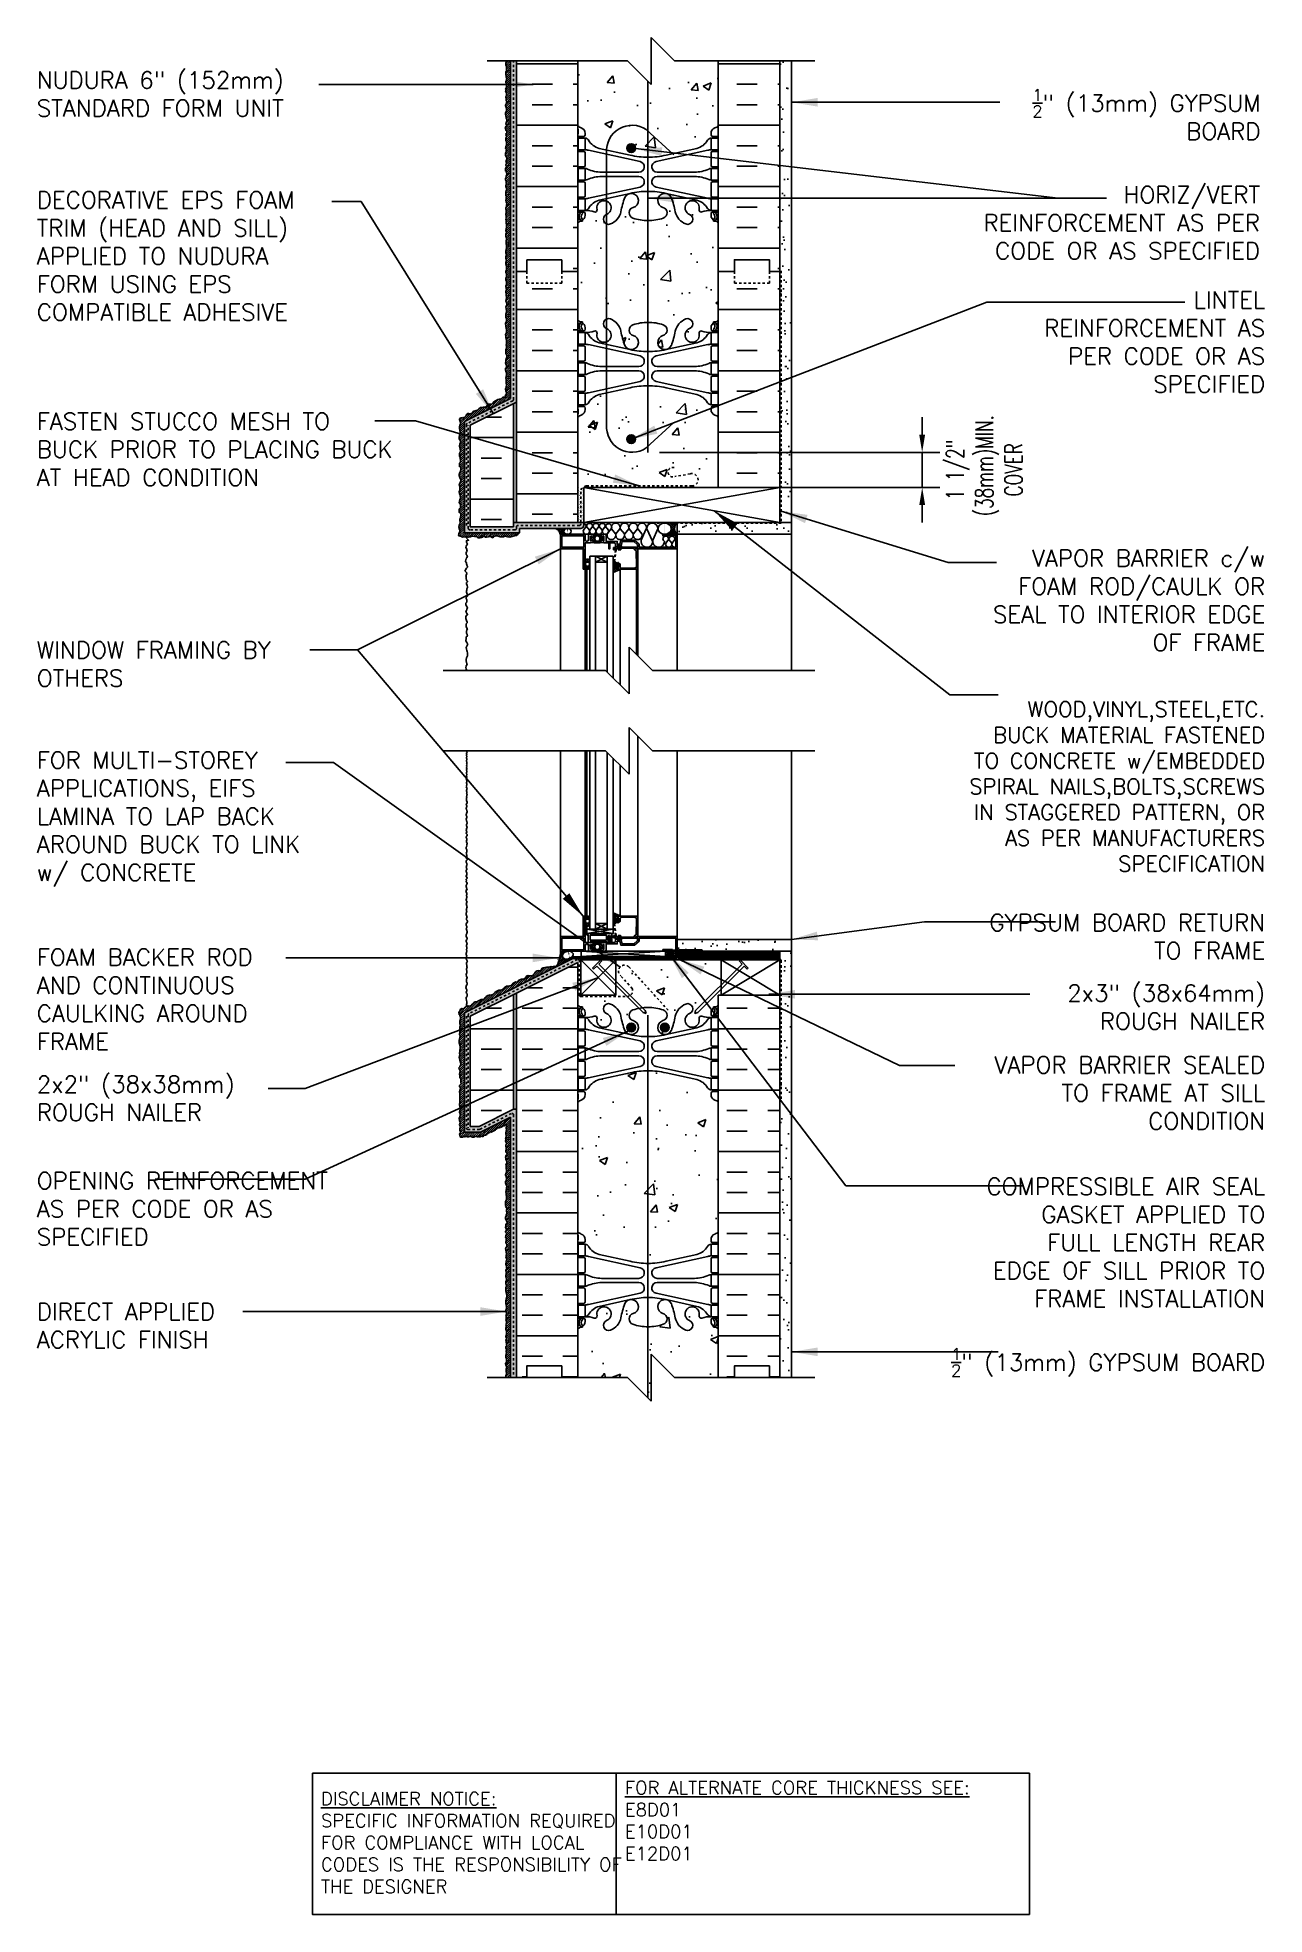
# Model space of a CAD drawing. Header units: inches. Extents: x 2782.2 to 2834.6, y 334.8 to 415.
import ezdxf

# ---------------------------------------------------------------- set-up
doc = ezdxf.new("R2010")
doc.units = ezdxf.units.IN
doc.header["$LTSCALE"] = 0.5
doc.header["$MEASUREMENT"] = 0
doc.linetypes.add('DASHED2', pattern=[0.375, 0.25, -0.125])
doc.linetypes.add('HIDDEN2', pattern=[0.1875, 0.125, -0.0625])
doc.layers.get('Defpoints').update_dxf_attribs({"linetype": 'CONTINUOUS'})
for name, color, linetype in [('HATCH', 12, 'CONTINUOUS'), ('LINE18', 9, 'CONTINUOUS'), ('line25', 2, 'CONTINUOUS'), ('LINE50', 5, 'CONTINUOUS'), ('LINE65', 3, 'CONTINUOUS'), ('LINE9', 9, 'CONTINUOUS'), ('TEXT', 4, 'CONTINUOUS'), ('Web_Edge', 9, 'CONTINUOUS')]:
    doc.layers.add(name, color=color, linetype=linetype)
doc.styles.add('DIM', font='romans.shx', dxfattribs={"width": 0.7})
doc.styles.get("Standard").update_dxf_attribs({"font": 'romans.shx'})
doc.dimstyles.new('ext_12', dxfattribs={"dimscale": 12, "dimtxt": 0.09375, "dimasz": 0.09375, "dimexe": 0.09375, "dimexo": 0.0625, "dimgap": 0.0625, "dimtad": 1, "dimdec": 1, "dimzin": 3, "dimdsep": 46, "dimlunit": 4, "dimtxsty": 'DIM', "dimcen": 0.09, "dimdle": 0.09375, "dimclrt": 4, "dimadec": 0, "dimazin": 0, "dimtfac": 1, "dimtdec": 1, "dimtmove": 2, "dimatfit": 3, "dimfxl": 1, "dimfrac": 2, "dimtolj": 1, "dimtzin": 0, "dimarcsym": 0})
doc.dimstyles.new('ext_8', dxfattribs={"dimscale": 8, "dimtxt": 0.09375, "dimasz": 0.09375, "dimexe": 0.09375, "dimexo": 0.0625, "dimgap": 0.0625, "dimtad": 1, "dimdec": 1, "dimzin": 3, "dimdsep": 46, "dimlunit": 4, "dimtxsty": 'DIM', "dimcen": 0.09, "dimdle": 0.09375, "dimclrt": 4, "dimadec": 0, "dimazin": 0, "dimtfac": 1, "dimtdec": 1, "dimtmove": 2, "dimatfit": 3, "dimfxl": 1, "dimfrac": 2, "dimtolj": 1, "dimtzin": 0, "dimarcsym": 0})
pattern_1 = [(45, (85.127623, -147.08387), (-0.0441941738, 0.0441941738), [])]
pattern_2 = [(37.5, (85.1276, -147.0839), (-0.03149668, 0.96341188), [0, -0.76, 0, -0.85, 0, -0.8125]), (7.5, (85.1276, -147.0839), (0.88488835, 1.41107303), [0, -0.41, 0, -0.685, 0, -0.2625]), (327.5, (84.5126, -147.0839), (1.55707093, 0.00282953), [0, -0.25, 0, -0.9, 0, -1.175]), (317.5, (84.5126, -147.0839), (1.5030633, 0.4388378), [0, -0.125, 0, -0.59, 0, -0.675])]
pattern_3 = [(0, (85.1276, -147.084), (0, 2.625), []), (0, (85.1276, -146.209), (0, 2.625), [0.875, -0.875]), (0, (85.1276, -145.334), (0, 2.625), [0.875, -0.875])]
pattern_4 = [(0, (-0.1924, -16.5897), (0, 2.625), []), (0, (-0.1924, -15.7147), (0, 2.625), [0.875, -0.875]), (0, (-0.1924, -14.8397), (0, 2.625), [0.875, -0.875])]
pattern_5 = [(37.5, (85.12762, -147.08387), (-0.003149668, 0.0963411885), [0, -0.076, 0, -0.085, 0, -0.08125]), (7.5, (85.12762, -147.08387), (0.088488835, 0.141107303), [0, -0.041, 0, -0.0685, 0, -0.02625]), (327.5, (85.06612, -147.08387), (0.155707093, 0.0002829527), [0, -0.025, 0, -0.09, 0, -0.1175]), (317.5, (85.06612, -147.08387), (0.15030633, 0.043883778), [0, -0.0125, 0, -0.059, 0, -0.0675])]
pattern_6 = [(45, (85.127623, -147.08387), (-0.0441941738, 0.0441941738), []), (135, (85.127623, -147.08387), (-0.0441941738, -0.0441941738), [])]
pattern_7 = [(50, (0, 0), (3.586301, -0.3137607), [0.375, -4.125]), (355, (0, 0), (-0.6937567, 3.7609607), [0.3, -3.3]), (100.45144, (0.299, -0.026), (2.8925442, 3.4472), [0.318701, -3.5057106]), (46.1842, (0, 1), (5.3362067, -0.8275964), [0.5625, -6.1875]), (96.63564, (0.4447, 0.931), (4.67331, 4.870593), [0.478052, -5.258569]), (351.18416, (0, 1), (4.67331, 4.870593), [0.45, -4.95]), (21, (0.5, 0.75), (2.9845353, -2.0130945), [0.375, -4.125]), (326, (0.5, 0.75), (1.2165767, 3.62575), [0.3, -3.3]), (71.45144, (0.7487, 0.5822), (4.201112, 1.6126558), [0.318701, -3.5057106]), (37.5, (0, 0), (0.0607993, 1.66446927), [0, -3.26, 0, -3.35, 0, -3.3125]), (7.5, (0, 0), (1.3153477, 1.9720586), [0, -1.91, 0, -3.185, 0, -1.2625]), (327.5, (-1.115, 0), (2.6691122, -0.11277436), [0, -1.25, 0, -3.9, 0, -5.175]), (317.5, (-1.615, 0), (2.9159308, 0.500525), [0, -1.625, 0, -2.59, 0, -3.675])]

msp = doc.modelspace()

# ---------------------------------------------------------------- texts
at = {"layer": 'TEXT'}
for s, insert, char_height, width, attachment_point in [('NUDURA 6" (152mm) STANDARD FORM UNIT ', (2782.141, 412.616), 0.72, 16.55925, 4), ('\\A1;{\\H0.7x;\\S1/2;}" (13mm) GYPSUM BOARD', (2834.443, 412.834), 0.72, 11.30739, 3), ('DECORATIVE EPS FOAM TRIM (HEAD AND SILL) APPLIED TO NUDURA FORM USING EPS COMPATIBLE ADHESIVE ', (2782.141, 405.693), 0.72, 13.84783, 4), ('HORIZ/VERT REINFORCEMENT AS PER CODE OR AS SPECIFIED', (2834.422, 408.677), 0.72, 14.19457, 3), ('LINTEL REINFORCEMENT AS PER CODE OR AS SPECIFIED', (2834.641, 404.178), 0.72, 11.30739, 3), ('FASTEN STUCCO MESH TO BUCK PRIOR TO PLACING BUCK AT HEAD CONDITION', (2782.141, 397.431), 0.72, 16.55925, 4), ('VAPOR BARRIER c/w FOAM ROD/CAULK OR SEAL TO INTERIOR EDGE OF FRAME', (2834.641, 393.138), 0.72, 13.37813, 3), ('WINDOW FRAMING BY OTHERS', (2782.141, 389.215), 0.72, 12.27646, 1), ('{\\H0.9167x;WOOD,VINYL,STEEL,ETC. BUCK MATERIAL FASTENED TO CONCRETE w/EMBEDDED SPIRAL NAILS,BOLTS,SCREWS IN STAGGERED PATTERN, OR AS PER MANUFACTURERS SPECIFICATION\\fCalibri|b0|i0|c0|p34;\\P\\A1;\\Fromans|c0;\\H1.091x;\\P\\P\\P\\P\\P\\P\\P\\P\\P }', (2834.641, 377.04), 0.72, 13.87812, 6), ('FOR MULTI-STOREY APPLICATIONS, EIFS LAMINA TO LAP BACK AROUND BUCK TO LINK w/ CONCRETE', (2782.141, 384.508), 0.72, 12.27646, 1), ('\\A1;GYPSUM BOARD RETURN TO FRAME', (2834.641, 376.603), 0.72, 13.00267, 6), ('FOAM BACKER ROD AND CONTINUOUS\\PCAULKING AROUND FRAME', (2782.141, 373.924), 0.72, 10.53123, 4), ('\\A1;2x3" (38x64mm) ROUGH NAILER', (2834.641, 373.588), 0.72, 13.00267, 6), ('\\A1;VAPOR BARRIER SEALED TO FRAME AT SILL CONDITION', (2834.641, 369.92), 0.72, 13.00267, 6), ('2x2" (38x38mm) ROUGH NAILER', (2782.141, 369.69), 0.72, 10.53123, 4), ('OPENING REINFORCEMENT AS PER CODE OR AS SPECIFIED', (2782.141, 364.971), 0.72, 13.59249, 4), ('\\A1;COMPRESSIBLE AIR SEAL GASKET APPLIED TO FULL LENGTH REAR EDGE OF SILL PRIOR TO FRAME INSTALLATION', (2834.641, 363.527), 0.72, 13.00267, 6), ('DIRECT APPLIED ACRYLIC FINISH', (2782.141, 359.976), 0.72, 10.53123, 4), ('\\A1;{\\H0.7x;\\S1/2;}" (13mm) GYPSUM BOARD', (2834.641, 358.407), 0.72, 13.00267, 6), ('{\\LFOR ALTERNATE CORE THICKNESS SEE:\\P}E8D01\\PE10D01\\PE12D01', (2807.278, 338.82), 0.5625, 23.33295, 4), ('{\\LDISCLAIMER NOTICE:}\\PSPECIFIC INFORMATION REQUIRED FOR COMPLIANCE WITH LOCAL CODES IS THE RESPONSIBILITY OF THE DESIGNER', (2794.286, 337.88), 0.5625, 14.00235, 4)]:
    msp.add_mtext(s, dxfattribs=dict(at, insert=insert, char_height=char_height, width=width, attachment_point=attachment_point))

# ---------------------------------------------------------------- blocks, each defined once
blk = doc.blocks.new('*D2')
at = {"layer": 'Defpoints', "color": 0, "transparency": 16777216}
for p in [(2808.259, 397.304), (2819.981, 397.304), (2813.391, 395.804)]:
    blk.add_point(p, dxfattribs=at)
at = {"layer": 'TEXT', "color": 0, "lineweight": -2, "transparency": 16777216}
for p, q in [((2819.981, 398.054), (2819.981, 398.804)), ((2808.759, 397.304), (2820.731, 397.304)), ((2819.981, 395.804), (2819.981, 397.304)), ((2813.891, 395.804), (2820.731, 395.804)), ((2819.981, 395.054), (2819.981, 394.304))]:
    blk.add_line(p, q, dxfattribs=at)
at = {"layer": 'TEXT', "color": 0, "transparency": 16777216}
for points in [[(2819.856, 398.054), (2820.106, 398.054), (2819.981, 397.304)], [(2819.856, 395.054), (2820.106, 395.054), (2819.981, 395.804)]]:
    blk.add_solid(points, dxfattribs=at)
at = {"layer": 'TEXT', "color": 4, "transparency": 16777216, "insert": (2822.634, 396.554), "char_height": 0.75, "attachment_point": 5, "rotation": 90, "style": 'DIM'}
blk.add_mtext('\\A1;1 1/2" \\P (38mm)MIN. \\PCOVER', dxfattribs=at)

# ---------------------------------------------------------------- dimensions: what is measured, and where the dimension line sits
at = {"layer": 'TEXT'}
dim = msp.add_linear_dim(base=(2819.981, 397.304), p1=(2813.391, 395.804), p2=(2808.259, 397.304), angle=90, text='<> \\P (38mm)MIN. \\PCOVER', dimstyle='ext_8', dxfattribs=at)
dim.commit()
dim.dimension.update_dxf_attribs({"geometry": '*D2', "text_midpoint": (2822.634, 396.554), "dimtype": 160})

# ---------------------------------------------------------------- hatches: boundary and pattern name
at = {"layer": 'HATCH'}
h = msp.add_hatch(dxfattribs=at)
h.set_pattern_fill('AR-CONC', color=256, scale=0.5)
h.set_pattern_definition(pattern_7)
h.paths.add_polyline_path([(2811.266, 398.816, 0.082415), (2811.122, 398.895, -0.317837), (2810.956, 399.13), (2810.956, 399.198, -0.414214), (2811.018, 399.26), (2811.066, 399.26), (2811.066, 399.33), (2810.961, 399.33, -0.188973), (2810.805, 399.425, 0.196323), (2810.356, 399.771), (2809.034, 400.062, 0.057795), (2808.266, 400.151, 0.057795), (2807.498, 400.062), (2806.176, 399.771, 0.196323), (2805.727, 399.425, -0.188973), (2805.571, 399.33), (2805.466, 399.33), (2805.466, 399.26), (2805.513, 399.26, -0.414214), (2805.576, 399.198), (2805.576, 399.13, -0.317837), (2805.409, 398.895, 0.082415), (2805.266, 398.816), (2805.266, 394.304), (2805.516, 394.304), (2805.516, 395.804), (2811.266, 395.804)])
h.paths.add_polyline_path([(2811.266, 405.034), (2811.266, 407.123, 0.064398), (2811.156, 407.189), (2811.066, 407.189), (2811.066, 407.231, -0.249069), (2810.956, 407.438), (2810.956, 407.506, -0.414214), (2811.018, 407.568), (2811.066, 407.568), (2811.066, 407.638), (2810.961, 407.638, 0.10046), (2810.567, 407.581, -0.601435), (2810.447, 407.686, 2.182095), (2810.037, 407.473, -1), (2809.874, 407.064, -0.24438), (2809.426, 407.585, 0.053157), (2809.26, 408.199, 0.223253), (2809.059, 408.364), (2809.04, 408.368, 0.955472), (2808.901, 407.775, -0.735593), (2808.914, 407.317, -0.082755), (2808.266, 407.209, -0.082755), (2807.617, 407.317, -0.735593), (2807.63, 407.775, 0.955472), (2807.492, 408.368), (2807.472, 408.364, 0.223253), (2807.272, 408.199, 0.053157), (2807.106, 407.585, -0.24438), (2806.657, 407.064, -1), (2806.494, 407.473, 2.182095), (2806.084, 407.686, -0.601435), (2805.964, 407.581, 0.10046), (2805.571, 407.638), (2805.466, 407.638), (2805.466, 407.568), (2805.513, 407.568, -0.414214), (2805.576, 407.506), (2805.576, 407.438, -0.249069), (2805.466, 407.231), (2805.466, 407.189), (2805.376, 407.189, 0.064398), (2805.266, 407.123), (2805.266, 405.034), (2805.266, 402.945, 0.064398), (2805.376, 402.879), (2805.466, 402.879), (2805.466, 402.837, -0.249069), (2805.576, 402.63), (2805.576, 402.563, -0.414214), (2805.513, 402.5), (2805.466, 402.5), (2805.466, 402.43), (2805.571, 402.43, 0.10046), (2805.964, 402.488, -0.601435), (2806.084, 402.383, 2.182095), (2806.494, 402.596, -1), (2806.657, 403.004, -0.24438), (2807.106, 402.483, 0.053157), (2807.272, 401.869, 0.223253), (2807.472, 401.704), (2807.492, 401.7, 0.955472), (2807.63, 402.294, -0.735593), (2807.617, 402.752, -0.082755), (2808.266, 402.86, -0.082755), (2808.914, 402.752, -0.735593), (2808.901, 402.294, 0.955472), (2809.04, 401.7), (2809.059, 401.704, 0.223253), (2809.26, 401.869, 0.053157), (2809.426, 402.483, -0.24438), (2809.874, 403.004, -1), (2810.037, 402.596, 2.182095), (2810.447, 402.383, -0.601435), (2810.567, 402.488, 0.10046), (2810.961, 402.43), (2811.066, 402.43), (2811.066, 402.5), (2811.018, 402.5, -0.414214), (2810.956, 402.563), (2810.956, 402.63, -0.249069), (2811.066, 402.837), (2811.066, 402.879), (2811.156, 402.879, 0.064398), (2811.266, 402.945)])
h.paths.add_polyline_path([(2811.266, 414.034), (2809.391, 414.034), (2808.391, 415.034), (2808.391, 413.034), (2807.391, 414.034), (2805.266, 414.034), (2805.266, 411.253, 0.082415), (2805.409, 411.174, -0.317837), (2805.576, 410.938), (2805.576, 410.871, -0.414214), (2805.513, 410.808), (2805.466, 410.808), (2805.466, 410.738), (2805.571, 410.738, -0.188973), (2805.727, 410.643, 0.196323), (2806.176, 410.297), (2807.498, 410.006, 0.057795), (2808.266, 409.917, 0.057795), (2809.034, 410.006), (2810.356, 410.297, 0.196323), (2810.805, 410.643, -0.188973), (2810.961, 410.738), (2811.066, 410.738), (2811.066, 410.808), (2811.018, 410.808, -0.414214), (2810.956, 410.871), (2810.956, 410.938, -0.317837), (2811.122, 411.174, 0.082415), (2811.266, 411.253)])
h = msp.add_hatch(dxfattribs=at)
h.set_pattern_fill('ANSI31', color=256, scale=0.5)
h.set_pattern_definition(pattern_1)
h.paths.add_polyline_path([(2802.391, 414.034), (2802.203, 414.034), (2802.184, 413.911), (2802.182, 413.851), (2802.22, 413.808), (2802.212, 413.783), (2802.217, 413.662), (2802.225, 413.623), (2802.201, 413.59), (2802.186, 413.552), (2802.183, 413.51), (2802.191, 413.44), (2802.199, 413.378), (2802.203, 413.353), (2802.214, 413.308), (2802.226, 413.279), (2802.217, 413.235), (2802.203, 413.182), (2802.187, 413.136), (2802.191, 413.106), (2802.198, 413.079), (2802.205, 413.049), (2802.214, 413.015), (2802.218, 412.977), (2802.211, 412.945), (2802.21, 412.917), (2802.202, 412.864), (2802.176, 412.831), (2802.182, 412.793), (2802.184, 412.764), (2802.176, 412.712), (2802.199, 412.696), (2802.21, 412.673), (2802.218, 412.632), (2802.216, 412.599), (2802.213, 412.586), (2802.209, 412.552), (2802.198, 412.526), (2802.19, 412.494), (2802.191, 412.47), (2802.196, 412.439), (2802.196, 412.411), (2802.196, 412.385), (2802.21, 412.37), (2802.206, 412.356), (2802.206, 412.332), (2802.224, 412.296), (2802.221, 412.251), (2802.216, 412.219), (2802.192, 412.178), (2802.179, 412.153), (2802.177, 412.115), (2802.188, 412.081), (2802.198, 412.044), (2802.198, 412.024), (2802.209, 411.979), (2802.217, 411.95), (2802.213, 411.903), (2802.198, 411.87), (2802.188, 411.838), (2802.179, 411.797), (2802.179, 411.755), (2802.188, 411.712), (2802.191, 411.676), (2802.196, 411.648), (2802.202, 411.627), (2802.205, 411.584), (2802.214, 411.553), (2802.224, 411.496), (2802.221, 411.433), (2802.203, 411.386), (2802.188, 411.356), (2802.195, 411.32), (2802.211, 411.308), (2802.211, 411.292), (2802.203, 411.237), (2802.176, 411.221), (2802.161, 411.165), (2802.179, 411.142), (2802.18, 411.1), (2802.19, 411.055), (2802.222, 411.012), (2802.224, 410.959), (2802.203, 410.935), (2802.19, 410.889), (2802.206, 410.848), (2802.209, 410.823), (2802.218, 410.792), (2802.196, 410.757), (2802.187, 410.722), (2802.187, 410.651), (2802.209, 410.575), (2802.217, 410.515), (2802.217, 410.437), (2802.194, 410.402), (2802.181, 410.374), (2802.179, 410.295), (2802.196, 410.257), (2802.209, 410.237), (2802.207, 410.186), (2802.2, 410.15), (2802.183, 410.127), (2802.169, 410.082), (2802.169, 410.043), (2802.173, 409.992), (2802.202, 409.93), (2802.214, 409.926), (2802.232, 409.89), (2802.23, 409.847), (2802.222, 409.817), (2802.21, 409.8), (2802.196, 409.768), (2802.192, 409.73), (2802.195, 409.702), (2802.209, 409.679), (2802.209, 409.629), (2802.191, 409.613), (2802.185, 409.583), (2802.2, 409.555), (2802.218, 409.524), (2802.213, 409.479), (2802.185, 409.469), (2802.17, 409.417), (2802.169, 409.371), (2802.172, 409.334), (2802.196, 409.302), (2802.21, 409.269), (2802.229, 409.221), (2802.228, 409.189), (2802.226, 409.164), (2802.217, 409.146), (2802.207, 409.126), (2802.199, 409.088), (2802.184, 409.035), (2802.175, 409.004), (2802.179, 408.958), (2802.19, 408.918), (2802.198, 408.894), (2802.2, 408.862), (2802.203, 408.831), (2802.209, 408.804), (2802.207, 408.76), (2802.192, 408.703), (2802.187, 408.672), (2802.199, 408.623), (2802.215, 408.59), (2802.225, 408.549), (2802.206, 408.486), (2802.202, 408.47), (2802.181, 408.44), (2802.18, 408.397), (2802.184, 408.347), (2802.192, 408.318), (2802.192, 408.279), (2802.214, 408.235), (2802.206, 408.181), (2802.195, 408.145), (2802.187, 408.086), (2802.196, 408.035), (2802.206, 407.997), (2802.228, 407.944), (2802.218, 407.879), (2802.213, 407.847), (2802.206, 407.789), (2802.192, 407.752), (2802.192, 407.712), (2802.194, 407.676), (2802.194, 407.65), (2802.214, 407.659), (2802.203, 407.622), (2802.207, 407.574), (2802.207, 407.529), (2802.192, 407.486), (2802.19, 407.449), (2802.201, 407.394), (2802.207, 407.362), (2802.206, 407.309), (2802.184, 407.261), (2802.182, 407.25), (2802.202, 407.224), (2802.202, 407.177), (2802.198, 407.128), (2802.194, 407.09), (2802.212, 407.034), (2802.217, 406.961), (2802.212, 406.902), (2802.195, 406.87), (2802.191, 406.773), (2802.212, 406.732), (2802.212, 406.684), (2802.202, 406.667), (2802.186, 406.631), (2802.186, 406.587), (2802.191, 406.538), (2802.194, 406.5), (2802.216, 406.428), (2802.203, 406.352), (2802.194, 406.334), (2802.194, 406.266), (2802.195, 406.225), (2802.206, 406.206), (2802.209, 406.146), (2802.21, 406.116), (2802.213, 406.064), (2802.213, 406.021), (2802.199, 405.977), (2802.195, 405.946), (2802.184, 405.914), (2802.19, 405.892), (2802.183, 405.835), (2802.192, 405.835), (2802.198, 405.794), (2802.214, 405.741), (2802.201, 405.708), (2802.188, 405.667), (2802.188, 405.628), (2802.191, 405.591), (2802.206, 405.562), (2802.206, 405.537), (2802.209, 405.486), (2802.194, 405.462), (2802.188, 405.424), (2802.188, 405.36), (2802.195, 405.324), (2802.205, 405.286), (2802.218, 405.258), (2802.213, 405.224), (2802.209, 405.175), (2802.216, 405.142), (2802.212, 405.103), (2802.201, 405.076), (2802.191, 405.046), (2802.19, 405.01), (2802.191, 404.976), (2802.206, 404.961), (2802.216, 404.927), (2802.217, 404.901), (2802.217, 404.856), (2802.22, 404.82), (2802.209, 404.803), (2802.202, 404.781), (2802.187, 404.752), (2802.187, 404.696), (2802.187, 404.665), (2802.206, 404.637), (2802.211, 404.609), (2802.216, 404.551), (2802.212, 404.485), (2802.194, 404.451), (2802.188, 404.428), (2802.188, 404.397), (2802.191, 404.374), (2802.199, 404.343), (2802.199, 404.306), (2802.213, 404.268), (2802.21, 404.248), (2802.206, 404.22), (2802.186, 404.193), (2802.181, 404.172), (2802.181, 404.153), (2802.181, 404.123), (2802.201, 404.101), (2802.201, 404.061), (2802.201, 404.026), (2802.202, 403.988), (2802.216, 403.941), (2802.217, 403.882), (2802.206, 403.848), (2802.188, 403.77), (2802.221, 403.707), (2802.234, 403.644), (2802.21, 403.576), (2802.19, 403.528), (2802.195, 403.433), (2802.21, 403.367), (2802.21, 403.295), (2802.193, 403.204), (2802.182, 403.141), (2802.186, 403.071), (2802.21, 403.032), (2802.221, 402.969), (2802.214, 402.89), (2802.169, 402.827), (2802.184, 402.677), (2802.197, 402.616), (2802.208, 402.54), (2802.219, 402.455), (2802.199, 402.392), (2802.179, 402.324), (2802.182, 402.274), (2802.188, 402.207), (2802.197, 402.146), (2802.219, 402.107), (2802.216, 402.035), (2802.21, 401.996), (2802.208, 401.961), (2802.206, 401.885), (2802.221, 401.833), (2802.216, 401.743), (2802.186, 401.693), (2802.182, 401.606), (2802.192, 401.523), (2802.223, 401.462), (2802.225, 401.36), (2802.206, 401.321), (2802.192, 401.258), (2802.19, 401.158), (2802.173, 401.12), (2802.19, 401.068), (2802.208, 401.029), (2802.208, 400.944), (2802.182, 400.911), (2802.177, 400.898), (2802.175, 400.831), (2802.184, 400.762), (2802.214, 400.714), (2802.216, 400.66), (2802.214, 400.583), (2802.195, 400.54), (2802.181, 400.49), (2802.195, 400.405), (2802.203, 400.337), (2802.201, 400.259), (2802.208, 400.172), (2802.205, 400.117), (2802.197, 400.061), (2802.166, 400.019), (2802.184, 399.921), (2802.232, 399.843), (2802.19, 399.767), (2802.164, 399.741), (2802.186, 399.699), (2802.16, 399.662), (2802.088, 399.658), (2802.038, 399.647), (2801.981, 399.593), (2801.951, 399.573), (2801.898, 399.571), (2801.84, 399.566), (2801.671, 399.463), (2801.647, 399.415), (2801.616, 399.374), (2801.51, 399.369), (2801.444, 399.361), (2801.394, 399.315), (2801.353, 399.263), (2801.305, 399.236), (2801.224, 399.23), (2801.166, 399.226), (2801.105, 399.219), (2801.026, 399.169), (2800.998, 399.13), (2800.976, 399.104), (2800.93, 399.091), (2800.922, 399.086), (2800.872, 399.084), (2800.808, 399.067), (2800.763, 398.997), (2800.676, 398.951), (2800.599, 398.971), (2800.569, 398.969), (2800.495, 398.903), (2800.473, 398.853), (2800.434, 398.805), (2800.373, 398.786), (2800.347, 398.788), (2800.299, 398.781), (2800.251, 398.773), (2800.207, 398.725), (2800.209, 398.707), (2800.22, 398.672), (2800.255, 398.584), (2800.246, 398.513), (2800.222, 398.463), (2800.203, 398.41), (2800.2, 398.365), (2800.205, 398.338), (2800.211, 398.31), (2800.22, 398.249), (2800.222, 398.234), (2800.233, 398.199), (2800.233, 398.175), (2800.233, 398.134), (2800.213, 398.077), (2800.211, 398.064), (2800.207, 398.027), (2800.19, 397.966), (2800.19, 397.885), (2800.2, 397.859), (2800.218, 397.831), (2800.242, 397.798), (2800.242, 397.757), (2800.244, 397.73), (2800.229, 397.693), (2800.215, 397.651), (2800.213, 397.593), (2800.213, 397.553), (2800.218, 397.529), (2800.222, 397.503), (2800.231, 397.473), (2800.233, 397.427), (2800.242, 397.364), (2800.237, 397.307), (2800.213, 397.259), (2800.209, 397.222), (2800.205, 397.174), (2800.207, 397.139), (2800.231, 397.095), (2800.235, 397.047), (2800.25, 396.997), (2800.248, 396.949), (2800.252, 396.88), (2800.211, 396.834), (2800.205, 396.793), (2800.205, 396.697), (2800.226, 396.679), (2800.259, 396.644), (2800.257, 396.575), (2800.255, 396.505), (2800.226, 396.446), (2800.207, 396.429), (2800.196, 396.37), (2800.192, 396.355), (2800.189, 396.296), (2800.207, 396.268), (2800.226, 396.191), (2800.266, 396.168), (2800.263, 396.087), (2800.246, 396.043), (2800.235, 396.015), (2800.207, 395.937), (2800.194, 395.897), (2800.226, 395.85), (2800.226, 395.783), (2800.224, 395.713), (2800.222, 395.687), (2800.194, 395.624), (2800.2, 395.526), (2800.231, 395.485), (2800.239, 395.448), (2800.252, 395.367), (2800.239, 395.313), (2800.222, 395.293), (2800.202, 395.217), (2800.191, 395.167), (2800.224, 395.123), (2800.244, 395.075), (2800.25, 395.014), (2800.25, 394.934), (2800.215, 394.897), (2800.194, 394.855), (2800.187, 394.745), (2800.242, 394.71), (2800.257, 394.682), (2800.261, 394.599), (2800.253, 394.527), (2800.235, 394.482), (2800.216, 394.453), (2800.218, 394.381), (2800.237, 394.342), (2800.24, 394.303), (2800.218, 394.246), (2800.194, 394.19), (2800.181, 394.1), (2800.192, 394.042), (2800.218, 393.978), (2800.226, 393.926), (2800.192, 393.861), (2800.179, 393.822), (2800.161, 393.752), (2800.222, 393.728), (2800.248, 393.737), (2800.301, 393.693), (2800.346, 393.674), (2800.436, 393.687), (2800.47, 393.693), (2800.512, 393.691), (2800.599, 393.676), (2800.669, 393.689), (2800.73, 393.719), (2800.762, 393.719), (2800.847, 393.706), (2800.936, 393.702), (2800.987, 393.654), (2801.047, 393.654), (2801.091, 393.656), (2801.15, 393.663), (2801.187, 393.684), (2801.222, 393.7), (2801.278, 393.7), (2801.318, 393.676), (2801.359, 393.676), (2801.429, 393.687), (2801.459, 393.702), (2801.561, 393.704), (2801.568, 393.682), (2801.63, 393.652), (2801.672, 393.713), (2801.794, 393.73), (2801.898, 393.708), (2801.948, 393.689), (2802.09, 393.691), (2802.138, 393.724), (2802.258, 393.689), (2802.364, 393.678), (2802.462, 393.706), (2802.569, 393.737), (2802.641, 393.748), (2802.678, 393.78), (2802.694, 393.827), (2802.766, 393.867), (2800.416, 393.867), (2800.416, 398.617), (2802.391, 399.605)])
h = msp.add_hatch(dxfattribs=at)
h.set_pattern_fill('AR-SAND', color=256, scale=0.05)
h.set_pattern_definition(pattern_5)
h.paths.add_polyline_path([(2802.641, 399.45), (2802.516, 399.388), (2802.516, 394.304), (2802.641, 394.304)], flags=17)
h.paths.add_polyline_path([(2805.516, 394.304), (2802.641, 394.304), (2802.516, 394.304), (2802.516, 394.117), (2800.666, 394.117), (2800.666, 398.463), (2802.641, 399.45), (2802.641, 405.034), (2802.641, 414.034), (2802.391, 414.034), (2802.391, 399.605), (2800.416, 398.617), (2800.416, 393.867), (2802.766, 393.867), (2802.766, 394.054), (2805.391, 394.054), (2805.479, 394.091), (2805.516, 394.179)])
h = msp.add_hatch(dxfattribs=at)
h.set_pattern_fill('INSUL', color=256, scale=7, style=0)
h.set_pattern_definition(pattern_4)
h.paths.add_polyline_path([(2802.641, 405.034), (2803.078, 405.034), (2803.078, 405.534), (2804.578, 405.534), (2804.578, 405.034), (2805.266, 405.034), (2805.266, 410.945, -0.268005), (2805.276, 410.928), (2805.276, 411.114), (2805.276, 411.114, 0.267087), (2805.266, 411.131), (2805.266, 414.034), (2802.641, 414.034)])
h.paths.add_polyline_path([(2811.266, 405.034), (2811.516, 405.034), (2811.953, 405.034), (2811.953, 405.534), (2813.453, 405.534), (2813.453, 405.034), (2813.891, 405.034), (2813.891, 414.034), (2811.266, 414.034), (2811.266, 411.097, -0.268005), (2811.256, 411.114), (2811.256, 410.928), (2811.256, 410.928, 0.26755), (2811.266, 410.911)])
h = msp.add_hatch(dxfattribs=at)
h.set_pattern_fill('AR-SAND', color=256, scale=0.5)
h.set_pattern_definition(pattern_2)
h.paths.add_polyline_path([(2814.391, 394.304), (2813.891, 394.304), (2809.516, 394.304), (2809.516, 393.805), (2814.391, 393.804)])
h.paths.add_polyline_path([(2814.391, 414.034), (2813.891, 414.034), (2813.891, 405.034), (2813.891, 395.804), (2813.891, 394.304), (2814.391, 394.304)])
h = msp.add_hatch(dxfattribs=at)
h.set_pattern_fill('INSUL', color=256, scale=7, style=0)
h.set_pattern_definition(pattern_4)
edge = h.paths.add_edge_path()
edge.add_arc((2805.256, 398.954), 0.02, 0, 60.01198, ccw=False)
edge.add_line((2805.276, 398.954), (2805.276, 399.14))
edge.add_line((2805.276, 399.14), (2805.276, 399.14))
edge.add_arc((2805.256, 399.14), 0.02, 0.1945, 60.01198)
edge.add_line((2805.266, 399.158), (2805.266, 405.034))
edge.add_line((2805.266, 405.034), (2804.578, 405.034))
edge.add_line((2804.578, 405.034), (2804.578, 404.534))
edge.add_line((2804.578, 404.534), (2803.078, 404.534))
edge.add_line((2803.078, 404.534), (2803.078, 405.034))
edge.add_line((2803.078, 405.034), (2802.641, 405.034))
edge.add_line((2802.641, 405.034), (2802.641, 394.304))
edge.add_line((2802.641, 394.304), (2805.266, 394.304))
edge.add_line((2805.266, 394.304), (2805.266, 398.972))
edge = h.paths.add_edge_path()
edge.add_line((2813.891, 405.034), (2813.453, 405.034))
edge.add_line((2813.453, 405.034), (2813.453, 404.534))
edge.add_line((2813.453, 404.534), (2811.953, 404.534))
edge.add_line((2811.953, 404.534), (2811.953, 405.034))
edge.add_line((2811.953, 405.034), (2811.516, 405.034))
edge.add_line((2811.516, 405.034), (2811.266, 405.034))
edge.add_line((2811.266, 405.034), (2811.266, 399.123))
edge.add_arc((2811.276, 399.14), 0.02, 180, 240.01198, ccw=False)
edge.add_line((2811.256, 399.14), (2811.256, 398.954))
edge.add_line((2811.256, 398.954), (2811.256, 398.954))
edge.add_arc((2811.276, 398.954), 0.02, 180.24653, 240.01198)
edge.add_line((2811.266, 398.937), (2811.266, 395.804))
edge.add_line((2811.266, 395.804), (2813.891, 395.804))
edge.add_line((2813.891, 395.804), (2813.891, 405.034))
h = msp.add_hatch(dxfattribs=at)
h.set_pattern_fill('INSUL', color=256, scale=7)
h.set_pattern_definition([(0, (85.1276, -121.82), (0, 2.625), []), (0, (85.1276, -120.945), (0, 2.625), [0.875, -0.875]), (0, (85.1276, -120.07), (0, 2.625), [0.875, -0.875])])
h.paths.add_polyline_path([(2802.516, 399.388), (2800.666, 398.463), (2800.666, 394.117), (2801.766, 394.117), (2802.516, 394.492)])
h = msp.add_hatch(dxfattribs=at)
h.set_pattern_fill('AR-SAND', color=256, scale=0.05)
h.set_pattern_definition([(37.5, (0, 0), (-0.003149668, 0.0963411885), [0, -0.076, 0, -0.085, 0, -0.08125]), (7.5, (0, 0), (0.088488835, 0.141107303), [0, -0.041, 0, -0.0685, 0, -0.02625]), (327.5, (-0.0615, 0), (0.155707093, 0.0002829527), [0, -0.025, 0, -0.09, 0, -0.1175]), (317.5, (-0.0615, 0), (0.15030633, 0.043883778), [0, -0.0125, 0, -0.059, 0, -0.0675])])
h.paths.add_polyline_path([(2805.516, 395.804), (2805.475, 395.804, 0.21525), (2805.391, 395.617), (2805.391, 394.304), (2805.516, 394.304)])
h.paths.add_polyline_path([(2805.391, 395.617, -0.21525), (2805.475, 395.804), (2805.266, 395.804), (2805.266, 394.304), (2805.391, 394.304)])
h = msp.add_hatch(dxfattribs=at)
h.set_pattern_fill('ANSI37', color=256, scale=0.5)
h.set_pattern_definition(pattern_6)
edge = h.paths.add_edge_path()
edge.add_ellipse((2804.824, 393.929), major_axis=(0.159, 0), ratio=0.790482, start_angle=-270, end_angle=-99.28814, ccw=False)
edge.add_line((2804.824, 394.054), (2804.26, 394.054))
edge.add_arc((2804.244, 393.782), 0.272, 4.62583, 86.66366, ccw=False)
edge.add_line((2804.516, 393.804), (2804.798, 393.804))
h.paths.add_polyline_path([(2804.949, 394.007), (2804.948, 394.008), (2804.952, 394.004)])
h = msp.add_hatch(dxfattribs=at)
h.set_pattern_fill('ANSI37', color=256, scale=0.5)
h.set_pattern_definition(pattern_6)
edge = h.paths.add_edge_path()
edge.add_line((2809.516, 394.273), (2808.981, 394.273))
edge.add_ellipse((2808.973, 394.038), major_axis=(0.283, 0), ratio=0.833647, start_angle=623.08298, end_angle=808.48588, ccw=False)
edge.add_arc((2808.936, 393.795), 0.01, 0, 68.93085, ccw=False)
edge.add_line((2808.946, 393.795), (2808.946, 393.79))
edge.add_arc((2808.956, 393.79), 0.01, 180, 270)
edge.add_line((2808.956, 393.78), (2809.241, 393.78))
edge.add_arc((2809.241, 393.79), 0.01, 270, 360)
edge.add_line((2809.251, 393.79), (2809.251, 393.795))
edge.add_arc((2809.261, 393.795), 0.01, 90, 180, ccw=False)
edge.add_line((2809.261, 393.805), (2809.516, 393.805))
edge.add_arc((2809.694, 394.039), 0.295, 127.32168, 232.67832, ccw=False)
h = msp.add_hatch(dxfattribs=at)
h.set_pattern_fill('ANSI37', color=256, scale=0.5, style=0)
h.set_pattern_definition([(45, (85.127623, -127.813083), (-0.0441941738, 0.0441941738), []), (135, (85.127623, -127.813083), (-0.0441941738, -0.0441941738), [])])
h.paths.add_polyline_path([(2805.771, 392.645), (2805.771, 392.399, -0.973119), (2805.581, 392.393), (2805.581, 392.645, -1.00028)])
h.paths.add_polyline_path([(2805.588, 392.522, 1), (2805.763, 392.522, 1)], flags=16)
h.paths.add_polyline_path([(2806.942, 392.304), (2807.066, 392.304, -0.392741), (2807.047, 392.278), (2806.771, 392.167), (2806.771, 392.272, 0.314564), (2806.825, 392.615), (2806.829, 392.642), (2806.855, 392.642, -0.149443), (2806.958, 392.523), (2806.958, 392.522, 0.192913), (2806.966, 392.501, -0.089226), (2806.98, 392.407), (2806.961, 392.404, 0.315299), (2806.959, 392.401)])
h.paths.add_polyline_path([(2806.304, 393.683, 0.772598), (2806.329, 393.698, -0.343149), (2806.333, 393.709), (2806.35, 393.718, -0.131652), (2806.354, 393.719), (2806.372, 393.719, -0.414214), (2806.38, 393.711), (2806.38, 393.522, -0.414214), (2806.372, 393.514), (2806.354, 393.514, -0.131652), (2806.35, 393.515), (2806.333, 393.525, -0.343149), (2806.329, 393.536, 0.772598), (2806.304, 393.551), (2806.196, 393.443), (2805.99, 393.443), (2805.882, 393.551, 0.772598), (2805.857, 393.536, -0.343149), (2805.853, 393.525), (2805.837, 393.515, -0.131652), (2805.833, 393.514), (2805.814, 393.514, -0.414214), (2805.806, 393.522), (2805.806, 393.711, -0.414214), (2805.814, 393.719), (2805.833, 393.719, -0.131652), (2805.837, 393.718), (2805.853, 393.709, -0.343149), (2805.857, 393.698, 0.772598), (2805.882, 393.683), (2805.99, 393.79), (2806.196, 393.79)])
h.paths.add_polyline_path([(2806.121, 393.502), (2806.066, 393.502, -0.323848), (2806.009, 393.543, -0.326502), (2806.009, 393.691, -0.323848), (2806.066, 393.732), (2806.121, 393.732, -0.323848), (2806.178, 393.691, -0.326502), (2806.178, 393.543, -0.323848)], flags=16)
h = msp.add_hatch(dxfattribs=at)
h.set_pattern_fill('ANSI37', color=256, scale=0.5, style=0)
h.set_pattern_definition(pattern_6)
h.paths.add_polyline_path([(2805.771, 377.14), (2805.771, 377.387, 0.973119), (2805.581, 377.392), (2805.581, 377.14, 1.00028)])
h.paths.add_polyline_path([(2805.588, 377.263, -1), (2805.763, 377.263, -1)], flags=16)
h.paths.add_polyline_path([(2806.942, 377.481), (2807.066, 377.481, 0.392741), (2807.047, 377.507), (2806.771, 377.618), (2806.771, 377.513, -0.314564), (2806.825, 377.17), (2806.829, 377.144), (2806.855, 377.144, 0.149443), (2806.958, 377.263), (2806.958, 377.263, -0.192913), (2806.966, 377.284, 0.089226), (2806.98, 377.378), (2806.961, 377.381, -0.315299), (2806.959, 377.384)])
h.paths.add_polyline_path([(2806.304, 376.102, -0.772598), (2806.329, 376.088, 0.343149), (2806.333, 376.076), (2806.35, 376.067, 0.131652), (2806.354, 376.066), (2806.372, 376.066, 0.414214), (2806.38, 376.074), (2806.38, 376.263, 0.414214), (2806.372, 376.271), (2806.354, 376.271, 0.131652), (2806.35, 376.27), (2806.333, 376.261, 0.343149), (2806.329, 376.249, -0.772598), (2806.304, 376.235), (2806.196, 376.342), (2805.99, 376.342), (2805.882, 376.235, -0.772598), (2805.857, 376.249, 0.343149), (2805.853, 376.261), (2805.837, 376.27, 0.131652), (2805.833, 376.271), (2805.814, 376.271, 0.414214), (2805.806, 376.263), (2805.806, 376.074, 0.414214), (2805.814, 376.066), (2805.833, 376.066, 0.131652), (2805.837, 376.067), (2805.853, 376.076, 0.343149), (2805.857, 376.088, -0.772598), (2805.882, 376.102), (2805.99, 375.995), (2806.196, 375.995)])
h.paths.add_polyline_path([(2806.121, 376.284), (2806.066, 376.284, 0.323848), (2806.009, 376.242, 0.326502), (2806.009, 376.095, 0.323848), (2806.066, 376.054), (2806.121, 376.054, 0.323848), (2806.178, 376.095, 0.326502), (2806.178, 376.242, 0.323848)], flags=16)
h = msp.add_hatch(dxfattribs=at)
h.set_pattern_fill('AR-SAND', color=256, scale=0.5)
h.set_pattern_definition(pattern_2)
edge = h.paths.add_edge_path()
edge.add_line((2814.391, 376.483), (2809.516, 376.483))
edge.add_line((2809.516, 376.483), (2809.516, 375.983))
edge.add_arc((2809.578, 375.983), 0.0625, 90, 180, ccw=False)
edge.add_line((2809.578, 376.045), (2810.547, 376.045))
edge.add_line((2810.547, 376.045), (2810.547, 375.983))
edge.add_line((2810.547, 375.983), (2813.891, 375.983))
edge.add_line((2813.891, 375.983), (2813.891, 374.108))
edge.add_line((2813.891, 374.108), (2813.891, 357.753))
edge.add_line((2813.891, 357.753), (2814.391, 357.753))
edge.add_line((2814.391, 357.753), (2814.391, 376.483))
h = msp.add_hatch(dxfattribs=at)
h.set_pattern_fill('AR-SAND', color=256, scale=0.05)
h.set_pattern_definition(pattern_5)
h.paths.add_polyline_path([(2802.641, 369.228), (2802.516, 369.228), (2801.041, 368.491), (2800.666, 368.491), (2800.666, 373.199), (2802.641, 374.186), (2805.266, 375.499), (2805.391, 375.483), (2805.391, 375.672), (2805.052, 375.672), (2800.416, 373.353), (2800.416, 368.241), (2801.1, 368.241), (2802.391, 368.886), (2802.391, 357.753), (2802.641, 357.753)])
h.paths.add_polyline_path([(2802.641, 374.186), (2802.516, 374.124), (2802.516, 369.228), (2802.641, 369.228)], flags=17)
h = msp.add_hatch(dxfattribs=at)
h.set_pattern_fill('INSUL', color=256, scale=7)
h.set_pattern_definition(pattern_3)
h.paths.add_polyline_path([(2805.266, 375.499), (2802.641, 374.186), (2802.641, 357.753), (2803.078, 357.753), (2803.078, 358.253), (2804.578, 358.253), (2804.578, 357.753), (2805.266, 357.753)])
h.paths.add_polyline_path([(2813.891, 374.108), (2811.266, 374.108), (2811.266, 357.753), (2811.953, 357.753), (2811.953, 358.253), (2813.453, 358.253), (2813.453, 357.753), (2813.891, 357.753)])
h = msp.add_hatch(dxfattribs=at)
h.set_pattern_fill('ANSI37', color=256, scale=0.5)
h.set_pattern_definition(pattern_6)
edge = h.paths.add_edge_path()
edge.add_ellipse((2804.831, 375.814), major_axis=(0.228, 0.062), ratio=0.681129, start_angle=70.6754, end_angle=280.60349, ccw=False)
edge.add_line((2804.867, 375.981), (2804.516, 375.981))
edge.add_arc((2803.406, 375.917), 1.112, -32.75382, 3.29139, ccw=False)
edge.add_line((2804.341, 375.316), (2804.669, 375.48))
edge.add_arc((2804.654, 375.507), 0.0313, 117.87512, 297.87512, ccw=False)
edge.add_line((2804.639, 375.535), (2804.915, 375.673))
h.paths.add_polyline_path([(2804.612, 375.73), (2804.612, 375.73), (2804.608, 375.738)])
h = msp.add_hatch(color=7, dxfattribs=at)
h.dxf.hatch_style = 1
h.paths.add_polyline_path([(2810.547, 376.045), (2810.328, 376.045), (2810.328, 375.983), (2810.547, 375.983, 1)])
h.paths.add_polyline_path([(2810.078, 376.045), (2809.828, 376.045), (2809.828, 375.983), (2810.078, 375.983)])
h.paths.add_polyline_path([(2809.578, 376.045, 0.414214), (2809.516, 375.983), (2809.516, 375.981), (2809.516, 375.872), (2809.578, 375.872)])
h.paths.add_polyline_path([(2808.953, 375.734), (2808.703, 375.734), (2808.703, 375.672), (2808.953, 375.672)])
h.paths.add_polyline_path([(2808.453, 375.734), (2808.203, 375.734), (2808.203, 375.672), (2808.453, 375.672)])
h.paths.add_polyline_path([(2807.953, 375.734), (2807.703, 375.734), (2807.703, 375.672), (2807.953, 375.672)])
h.paths.add_polyline_path([(2807.453, 375.734), (2807.203, 375.734), (2807.203, 375.672), (2807.453, 375.672)])
h.paths.add_polyline_path([(2806.953, 375.734), (2806.703, 375.734), (2806.703, 375.672), (2806.953, 375.672)])
h.paths.add_polyline_path([(2806.453, 375.734), (2806.203, 375.734), (2806.203, 375.672), (2806.453, 375.672)])
h.paths.add_polyline_path([(2805.953, 375.734), (2805.703, 375.734), (2805.703, 375.672), (2805.953, 375.672)])
h.paths.add_polyline_path([(2805.453, 375.734), (2805.203, 375.734), (2805.203, 375.672), (2805.453, 375.672)])
edge = h.paths.add_edge_path()
edge.add_line((2804.981, 375.636), (2804.953, 375.692))
edge.add_ellipse((2804.831, 375.814), major_axis=(0.228, 0.062), ratio=0.681129, start_angle=-79.39651, end_angle=-68.72472, ccw=False)
edge.add_line((2804.915, 375.673), (2804.73, 375.58))
edge.add_line((2804.73, 375.58), (2804.757, 375.524))
edge.add_line((2804.757, 375.524), (2804.981, 375.636))
h.paths.add_polyline_path([(2809.203, 375.734), (2809.453, 375.734), (2809.453, 375.672), (2809.203, 375.672)])
h = msp.add_hatch(dxfattribs=at)
h.set_pattern_fill('AR-CONC', color=256, scale=0.5)
h.set_pattern_definition(pattern_7)
h.paths.add_polyline_path([(2811.266, 359.842, 0.064398), (2811.156, 359.908), (2811.066, 359.908), (2811.066, 359.95, -0.249069), (2810.956, 360.157), (2810.956, 360.225, -0.414214), (2811.018, 360.287), (2811.066, 360.287), (2811.066, 360.357), (2810.961, 360.357, 0.10046), (2810.567, 360.3, -0.601435), (2810.447, 360.405, 2.182095), (2810.037, 360.192, -1), (2809.874, 359.783, -0.24438), (2809.426, 360.304, 0.053157), (2809.26, 360.918, 0.223253), (2809.059, 361.083), (2809.04, 361.087, 0.955472), (2808.901, 360.494, -0.735593), (2808.914, 360.036, -0.082755), (2808.266, 359.928, -0.082755), (2807.617, 360.036, -0.735593), (2807.63, 360.494, 0.955472), (2807.492, 361.087), (2807.472, 361.083, 0.223253), (2807.272, 360.918, 0.053157), (2807.106, 360.304, -0.24438), (2806.657, 359.783, -1), (2806.494, 360.192, 2.182095), (2806.084, 360.405, -0.601435), (2805.964, 360.3, 0.10046), (2805.571, 360.357), (2805.466, 360.357), (2805.466, 360.287), (2805.513, 360.287, -0.414214), (2805.576, 360.225), (2805.576, 360.157, -0.249069), (2805.466, 359.95), (2805.466, 359.908), (2805.376, 359.908, 0.064398), (2805.266, 359.842), (2805.266, 357.753), (2807.391, 357.753), (2808.391, 356.753), (2808.391, 358.753), (2809.391, 357.753), (2811.266, 357.753)])
h.paths.add_polyline_path([(2810.961, 363.457), (2811.066, 363.457), (2811.066, 363.527), (2811.018, 363.527, -0.414214), (2810.956, 363.59), (2810.956, 363.657, -0.317837), (2811.122, 363.893, 0.082415), (2811.266, 363.972), (2811.266, 369.535, 0.082415), (2811.122, 369.614, -0.317837), (2810.956, 369.849), (2810.956, 369.917, -0.414214), (2811.018, 369.979), (2811.066, 369.979), (2811.066, 370.049), (2810.961, 370.049, -0.188973), (2810.805, 370.144, 0.196323), (2810.356, 370.491), (2809.034, 370.781, 0.057795), (2808.266, 370.87, 0.057795), (2807.498, 370.781), (2806.176, 370.491, 0.196323), (2805.727, 370.144, -0.188973), (2805.571, 370.049), (2805.466, 370.049), (2805.466, 369.979), (2805.513, 369.979, -0.414214), (2805.576, 369.917), (2805.576, 369.849, -0.317837), (2805.409, 369.614, 0.082415), (2805.266, 369.535), (2805.266, 363.972, 0.082415), (2805.409, 363.893, -0.317837), (2805.576, 363.657), (2805.576, 363.59, -0.414214), (2805.513, 363.527), (2805.466, 363.527), (2805.466, 363.457), (2805.571, 363.457, -0.188973), (2805.727, 363.362, 0.196323), (2806.176, 363.016), (2807.498, 362.725, 0.057795), (2808.266, 362.636, 0.057795), (2809.034, 362.725), (2810.356, 363.016, 0.196323), (2810.805, 363.362, -0.188973)])
h.paths.add_polyline_path([(2811.391, 375.608), (2806.891, 375.608), (2806.891, 374.699), (2808.025, 373.564, -0.030103), (2808.266, 373.579, -0.082755), (2808.914, 373.471, -0.735593), (2808.901, 373.013, 0.955472), (2809.04, 372.419), (2809.059, 372.423, 0.223253), (2809.26, 372.588, 0.053157), (2809.426, 373.202, -0.24438), (2809.874, 373.723, -1), (2810.037, 373.315, 2.182095), (2810.447, 373.102, -0.601435), (2810.567, 373.207, 0.10046), (2810.961, 373.149), (2811.066, 373.149), (2811.066, 373.219), (2811.018, 373.219, -0.414214), (2810.956, 373.282), (2810.956, 373.349, -0.249069), (2811.066, 373.557), (2811.066, 373.598), (2811.156, 373.598, 0.064398), (2811.266, 373.664), (2811.266, 374.108), (2811.391, 374.108), (2811.391, 374.36), (2810.388, 373.358), (2810.259, 373.317), (2810.299, 373.446), (2811.391, 374.537)])
h = msp.add_hatch(dxfattribs=at)
h.set_pattern_fill('ANSI37', color=256, scale=0.5)
h.paths.add_polyline_path([(2809.488, 375.981), (2809.009, 375.981), (2809.009, 375.75), (2809.488, 375.75)])
h = msp.add_hatch(dxfattribs=at)
h.set_pattern_fill('ANSI31', color=256, scale=0.5)
h.set_pattern_definition(pattern_1)
h.paths.add_polyline_path([(2803.975, 375.295), (2803.92, 375.295), (2803.788, 375.272), (2803.738, 375.251), (2803.722, 375.238), (2803.71, 375.197), (2803.667, 375.155), (2803.636, 375.145), (2803.582, 375.154), (2803.529, 375.141), (2803.472, 375.12), (2803.436, 375.082), (2803.417, 375.033), (2803.39, 374.997), (2803.34, 374.946), (2803.337, 374.934), (2803.222, 374.922), (2803.137, 374.936), (2803.062, 374.912), (2803.047, 374.864), (2802.966, 374.803), (2802.931, 374.783), (2802.861, 374.792), (2802.806, 374.777), (2802.737, 374.741), (2802.72, 374.707), (2802.68, 374.657), (2802.613, 374.668), (2802.526, 374.632), (2802.466, 374.581), (2802.391, 374.504), (2802.391, 374.513), (2802.293, 374.484), (2802.216, 374.488), (2802.178, 374.465), (2802.138, 374.437), (2802.118, 374.415), (2802.092, 374.376), (2802.057, 374.355), (2802.012, 374.326), (2801.955, 374.317), (2801.888, 374.311), (2801.837, 374.289), (2801.776, 374.262), (2801.722, 374.211), (2801.676, 374.168), (2801.631, 374.13), (2801.549, 374.105), (2801.51, 374.109), (2801.419, 374.092), (2801.349, 374.04), (2801.304, 373.995), (2801.277, 373.951), (2801.213, 373.912), (2801.209, 373.921), (2801.128, 373.922), (2801.068, 373.885), (2800.995, 373.847), (2800.98, 373.813), (2800.88, 373.816), (2800.817, 373.791), (2800.788, 373.761), (2800.742, 373.711), (2800.714, 373.669), (2800.66, 373.635), (2800.582, 373.64), (2800.49, 373.618), (2800.454, 373.595), (2800.423, 373.552), (2800.351, 373.513), (2800.308, 373.534), (2800.237, 373.492), (2800.231, 373.453), (2800.181, 373.355), (2800.188, 373.273), (2800.226, 373.241), (2800.242, 373.156), (2800.255, 373.071), (2800.221, 372.984), (2800.215, 372.939), (2800.227, 372.884), (2800.246, 372.806), (2800.226, 372.734), (2800.224, 372.694), (2800.214, 372.534), (2800.211, 372.422), (2800.226, 372.394), (2800.238, 372.328), (2800.224, 372.289), (2800.209, 372.237), (2800.193, 372.158), (2800.185, 372.062), (2800.224, 371.974), (2800.229, 371.886), (2800.233, 371.79), (2800.214, 371.75), (2800.215, 371.671), (2800.206, 371.626), (2800.215, 371.535), (2800.185, 371.444), (2800.22, 371.321), (2800.251, 371.23), (2800.256, 371.138), (2800.223, 371.042), (2800.182, 370.99), (2800.187, 370.936), (2800.221, 370.906), (2800.239, 370.837), (2800.227, 370.795), (2800.209, 370.731), (2800.221, 370.65), (2800.227, 370.562), (2800.257, 370.547), (2800.266, 370.442), (2800.269, 370.375), (2800.28, 370.308), (2800.221, 370.252), (2800.213, 370.228), (2800.204, 370.188), (2800.239, 370.157), (2800.242, 370.089), (2800.217, 370.041), (2800.206, 369.968), (2800.22, 369.882), (2800.226, 369.805), (2800.217, 369.712), (2800.217, 369.63), (2800.227, 369.57), (2800.214, 369.519), (2800.202, 369.449), (2800.208, 369.426), (2800.226, 369.319), (2800.242, 369.279), (2800.246, 369.214), (2800.23, 369.207), (2800.218, 369.18), (2800.216, 369.17), (2800.208, 369.113), (2800.208, 369.092), (2800.219, 369.058), (2800.23, 369.042), (2800.234, 369.021), (2800.241, 368.954), (2800.221, 368.902), (2800.207, 368.868), (2800.191, 368.847), (2800.191, 368.811), (2800.2, 368.762), (2800.209, 368.727), (2800.226, 368.7), (2800.238, 368.684), (2800.235, 368.641), (2800.219, 368.607), (2800.202, 368.569), (2800.214, 368.534), (2800.234, 368.503), (2800.236, 368.43), (2800.224, 368.399), (2800.216, 368.371), (2800.215, 368.316), (2800.23, 368.292), (2800.249, 368.257), (2800.232, 368.197), (2800.21, 368.165), (2800.222, 368.104), (2800.234, 368.076), (2800.231, 368.048), (2800.265, 368.036), (2800.313, 368.03), (2800.349, 368.037), (2800.366, 368.057), (2800.401, 368.057), (2800.437, 368.042), (2800.468, 368.061), (2800.508, 368.061), (2800.541, 368.049), (2800.556, 368.046), (2800.598, 368.046), (2800.608, 368.063), (2800.649, 368.067), (2800.68, 368.072), (2800.704, 368.055), (2800.727, 368.036), (2800.767, 368.039), (2800.831, 368.029), (2800.841, 368.046), (2800.872, 368.054), (2800.921, 368.069), (2800.968, 368.047), (2800.998, 368.045), (2801.036, 368.061), (2801.049, 368.052), (2801.106, 368.052), (2801.124, 368.061), (2801.161, 368.073), (2801.18, 368.062), (2801.219, 368.064), (2801.232, 368.117), (2801.28, 368.122), (2801.323, 368.124), (2801.375, 368.148), (2801.403, 368.168), (2801.419, 368.193), (2801.46, 368.214), (2801.498, 368.237), (2801.522, 368.258), (2801.576, 368.245), (2801.588, 368.266), (2801.646, 368.283), (2801.701, 368.322), (2801.731, 368.33), (2801.743, 368.356), (2801.774, 368.375), (2801.8, 368.394), (2801.821, 368.424), (2801.898, 368.426), (2801.958, 368.452), (2801.977, 368.477), (2802.015, 368.461), (2802.035, 368.488), (2802.075, 368.52), (2802.116, 368.518), (2802.141, 368.534), (2802.161, 368.565), (2802.202, 368.582), (2802.21, 368.564), (2802.214, 368.5), (2802.197, 368.45), (2802.198, 368.412), (2802.213, 368.368), (2802.22, 368.331), (2802.196, 368.307), (2802.206, 368.259), (2802.184, 368.232), (2802.189, 368.191), (2802.206, 368.075), (2802.196, 368.045), (2802.193, 367.998), (2802.178, 367.983), (2802.18, 367.937), (2802.179, 367.878), (2802.189, 367.839), (2802.206, 367.821), (2802.22, 367.744), (2802.183, 367.687), (2802.189, 367.631), (2802.202, 367.579), (2802.201, 367.494), (2802.181, 367.447), (2802.181, 367.393), (2802.225, 367.358), (2802.237, 367.337), (2802.227, 367.275), (2802.197, 367.258), (2802.181, 367.232), (2802.173, 367.176), (2802.183, 367.127), (2802.184, 367.058), (2802.216, 367.029), (2802.23, 366.969), (2802.224, 366.907), (2802.191, 366.874), (2802.194, 366.82), (2802.201, 366.748), (2802.203, 366.692), (2802.215, 366.654), (2802.215, 366.587), (2802.214, 366.529), (2802.183, 366.5), (2802.172, 366.421), (2802.196, 366.354), (2802.223, 366.226), (2802.2, 366.186), (2802.168, 366.146), (2802.165, 366.087), (2802.189, 366.034), (2802.21, 365.973), (2802.225, 365.931), (2802.211, 365.862), (2802.197, 365.754), (2802.183, 365.694), (2802.194, 365.614), (2802.203, 365.568), (2802.214, 365.489), (2802.214, 365.408), (2802.208, 365.358), (2802.189, 365.31), (2802.176, 365.27), (2802.174, 365.225), (2802.174, 365.155), (2802.182, 365.112), (2802.179, 365.081), (2802.187, 365.05), (2802.197, 365.03), (2802.221, 365.006), (2802.226, 364.955), (2802.215, 364.907), (2802.216, 364.859), (2802.228, 364.78), (2802.2, 364.711), (2802.203, 364.661), (2802.179, 364.619), (2802.179, 364.557), (2802.207, 364.478), (2802.227, 364.434), (2802.247, 364.376), (2802.192, 364.306), (2802.183, 364.247), (2802.177, 364.174), (2802.205, 364.134), (2802.21, 364.091), (2802.199, 364.049), (2802.177, 364.014), (2802.175, 363.972), (2802.211, 363.931), (2802.214, 363.869), (2802.192, 363.822), (2802.177, 363.748), (2802.199, 363.709), (2802.207, 363.656), (2802.2, 363.583), (2802.19, 363.543), (2802.203, 363.47), (2802.222, 363.441), (2802.222, 363.362), (2802.198, 363.327), (2802.187, 363.29), (2802.166, 363.263), (2802.193, 363.197), (2802.202, 363.153), (2802.207, 363.104), (2802.213, 363.05), (2802.205, 362.995), (2802.197, 362.956), (2802.197, 362.914), (2802.184, 362.89), (2802.198, 362.855), (2802.236, 362.817), (2802.214, 362.758), (2802.188, 362.732), (2802.194, 362.709), (2802.198, 362.667), (2802.181, 362.633), (2802.182, 362.585), (2802.194, 362.554), (2802.208, 362.523), (2802.22, 362.467), (2802.226, 362.432), (2802.215, 362.388), (2802.189, 362.348), (2802.189, 362.295), (2802.21, 362.273), (2802.207, 362.212), (2802.197, 362.169), (2802.189, 362.139), (2802.193, 362.066), (2802.202, 362.003), (2802.219, 361.99), (2802.219, 361.901), (2802.191, 361.86), (2802.194, 361.794), (2802.187, 361.762), (2802.208, 361.714), (2802.22, 361.695), (2802.207, 361.64), (2802.207, 361.629), (2802.193, 361.614), (2802.19, 361.577), (2802.189, 361.548), (2802.188, 361.512), (2802.182, 361.49), (2802.19, 361.444), (2802.201, 361.391), (2802.208, 361.351), (2802.218, 361.314), (2802.231, 361.291), (2802.222, 361.202), (2802.215, 361.17), (2802.21, 361.152), (2802.204, 361.127), (2802.204, 361.083), (2802.186, 361.035), (2802.19, 360.987), (2802.188, 360.952), (2802.191, 360.914), (2802.203, 360.881), (2802.208, 360.839), (2802.206, 360.798), (2802.209, 360.768), (2802.217, 360.723), (2802.202, 360.688), (2802.191, 360.643), (2802.185, 360.612), (2802.185, 360.578), (2802.199, 360.555), (2802.214, 360.533), (2802.21, 360.505), (2802.209, 360.473), (2802.209, 360.454), (2802.192, 360.408), (2802.196, 360.388), (2802.196, 360.332), (2802.194, 360.272), (2802.181, 360.213), (2802.214, 360.167), (2802.221, 360.086), (2802.199, 360.067), (2802.196, 360.045), (2802.191, 360.005), (2802.206, 359.973), (2802.199, 359.913), (2802.184, 359.873), (2802.185, 359.826), (2802.203, 359.782), (2802.217, 359.741), (2802.218, 359.693), (2802.22, 359.617), (2802.213, 359.593), (2802.202, 359.561), (2802.189, 359.528), (2802.191, 359.488), (2802.217, 359.45), (2802.206, 359.384), (2802.192, 359.349), (2802.194, 359.308), (2802.203, 359.273), (2802.216, 359.223), (2802.218, 359.148), (2802.223, 359.125), (2802.187, 359.082), (2802.18, 359.053), (2802.181, 359.018), (2802.201, 358.984), (2802.214, 358.937), (2802.202, 358.904), (2802.202, 358.857), (2802.208, 358.8), (2802.201, 358.766), (2802.199, 358.745), (2802.189, 358.717), (2802.183, 358.674), (2802.184, 358.621), (2802.201, 358.58), (2802.217, 358.554), (2802.216, 358.493), (2802.212, 358.432), (2802.198, 358.397), (2802.177, 358.375), (2802.177, 358.345), (2802.183, 358.292), (2802.208, 358.246), (2802.226, 358.207), (2802.216, 358.152), (2802.197, 358.112), (2802.198, 358.052), (2802.202, 358.014), (2802.216, 357.949), (2802.209, 357.908), (2802.191, 357.843), (2802.19, 357.808), (2802.203, 357.753), (2802.391, 357.753), (2802.391, 368.886), (2801.1, 368.241), (2800.416, 368.241), (2800.416, 373.353), (2804.341, 375.316), (2804.304, 375.323), (2804.276, 375.337), (2804.248, 375.324), (2804.217, 375.325), (2804.179, 375.317), (2804.121, 375.325), (2804.043, 375.3)])
h = msp.add_hatch(dxfattribs=at)
h.set_pattern_fill('INSUL', color=256, scale=7)
h.set_pattern_definition(pattern_3)
h.paths.add_polyline_path([(2802.516, 374.124), (2800.666, 373.199), (2800.666, 368.491), (2801.041, 368.491), (2802.516, 369.228)])
h = msp.add_hatch(dxfattribs=at)
h.set_pattern_fill('AR-CONC', color=256, scale=0.5)
h.set_pattern_definition(pattern_7)
h.paths.add_polyline_path([(2807.368, 374.045, -0.013115), (2807.355, 374.045), (2805.391, 374.045, -0.414214), (2805.328, 374.108), (2805.266, 374.108), (2805.266, 373.664, 0.064398), (2805.376, 373.598), (2805.466, 373.598), (2805.466, 373.557, -0.249069), (2805.576, 373.349), (2805.576, 373.282, -0.414214), (2805.513, 373.219), (2805.466, 373.219), (2805.466, 373.149), (2805.571, 373.149, 0.10046), (2805.964, 373.207, -0.601435), (2806.084, 373.102, 2.182095), (2806.494, 373.315, -1), (2806.657, 373.723, -0.24438), (2807.106, 373.202, 0.053157), (2807.272, 372.588, 0.223253), (2807.472, 372.423), (2807.492, 372.419, 0.955472), (2807.63, 373.013, -0.735593), (2807.617, 373.471, -0.033193), (2807.873, 373.54)])
at = {"layer": 'LINE65'}
for points in [[(2807.735, 410.308, 1), (2807.36, 410.308, 1)], [(2807.735, 397.868, 1), (2807.36, 397.868, 1)], [(2807.735, 372.719, 1), (2807.36, 372.719, 1)], [(2809.172, 372.719, 1), (2808.797, 372.719, 1)]]:
    msp.add_hatch(color=256, dxfattribs=at).paths.add_polyline_path(points)

# ---------------------------------------------------------------- linework, layer by layer
at = {"layer": 'HATCH'}
for p, q in [((2810.351, 408.076), (2810.351, 408.076)), ((2805.516, 395.804), (2813.891, 394.304)), ((2813.891, 395.804), (2805.516, 394.304)), ((2808.476, 393.544), (2808.686, 394.041)), ((2805.581, 387.981), (2805.581, 393.18)), ((2806.221, 393.79), (2805.966, 393.79)), ((2806.221, 393.443), (2805.966, 393.443)), ((2809.142, 393.584), (2809.018, 393.421)), ((2809.278, 393.421), (2809.153, 393.584)), ((2809.413, 393.584), (2809.289, 393.421)), ((2809.451, 393.548), (2809.424, 393.584)), ((2809.516, 387.981), (2809.516, 393.18)), ((2814.391, 393.804), (2814.391, 387.981)), ((2805.646, 387.981), (2805.646, 392.308)), ((2807.067, 392.304), (2807.067, 387.367)), ((2807.83, 392.304), (2807.83, 388.604)), ((2807.83, 377.481), (2807.83, 385.166)), ((2804.516, 384.544), (2804.516, 376.606)), ((2805.581, 384.544), (2805.581, 376.606)), ((2805.646, 384.544), (2805.646, 377.477)), ((2809.516, 384.544), (2809.516, 376.606)), ((2814.391, 376.483), (2814.391, 384.544)), ((2807.067, 377.481), (2807.067, 383.929)), ((2805.646, 377.05), (2805.646, 376.7)), ((2805.646, 376.92), (2806.771, 376.733)), ((2805.646, 376.733), (2806.771, 376.92)), ((2806.221, 376.342), (2805.966, 376.342)), ((2805.391, 375.608), (2806.891, 374.108)), ((2806.891, 375.608), (2805.391, 374.108)), ((2805.408, 375.981), (2809.009, 375.75)), ((2809.009, 375.981), (2805.408, 375.75)), ((2806.221, 375.995), (2805.966, 375.995)), ((2813.891, 375.92), (2809.578, 375.92)), ((2813.891, 375.858), (2809.578, 375.858)), ((2813.891, 375.795), (2809.578, 375.795)), ((2813.891, 375.733), (2809.578, 375.733)), ((2813.891, 375.67), (2809.578, 375.67)), ((2811.391, 375.608), (2813.891, 374.108)), ((2813.891, 375.608), (2811.391, 374.108)), ((2805.391, 374.108), (2805.266, 374.108))]:
    msp.add_line(p, q, dxfattribs=at)
at = {"layer": 'HATCH', "color": 4, "linetype": 'DASHED2', "ltscale": 0.5}
for p, q in [((2813.953, 405.068), (2813.953, 394.273)), ((2813.953, 394.273), (2808.236, 394.273)), ((2813.891, 375.639), (2808.578, 375.639)), ((2813.953, 375.577), (2813.953, 369.608))]:
    msp.add_line(p, q, dxfattribs=at)
at = {"layer": 'HATCH', "linetype": 'HIDDEN2'}
msp.add_line((2805.266, 394.601), (2805.266, 394.601), dxfattribs=at)
msp.add_line((2805.266, 394.601), (2805.266, 394.601), dxfattribs=at)
at = {"layer": 'HATCH'}
for points in [[(2805.516, 394.266, -0.367714), (2805.625, 394.138), (2805.5, 393.975, 1.33151), (2805.76, 393.975), (2805.635, 394.138)], [(2805.635, 394.138, -1), (2805.895, 394.138), (2805.771, 393.975, 1.33151), (2806.031, 393.975), (2805.906, 394.137)], [(2805.906, 394.137, -1), (2806.166, 394.137), (2806.042, 393.975, 1.33151), (2806.301, 393.975), (2806.177, 394.137)], [(2806.177, 394.137, -1), (2806.436, 394.137), (2806.312, 393.975, 1.33151), (2806.572, 393.975), (2806.447, 394.137)], [(2806.877, 393.816, -1.33151), (2806.518, 393.816), (2806.69, 394.041, 1.253869), (2806.447, 394.137, -1.253869), (2806.69, 394.041), (2806.518, 393.816, 1.33151), (2806.877, 393.816), (2806.705, 394.041, -1.33151), (2807.064, 394.041), (2806.892, 393.816, 1.33151), (2807.252, 393.816), (2807.079, 394.041, -1.33151), (2807.438, 394.041), (2807.266, 393.816, 1.33151), (2807.626, 393.816), (2807.453, 394.041, -1.33151), (2807.813, 394.041), (2807.641, 393.816, 1.33151), (2808, 393.816), (2807.827, 394.04, -1.33151), (2808.187, 394.04)], [(2808.686, 394.041, 1), (2808.206, 394.041), (2808.461, 393.502, -1.151765), (2807.976, 393.544), (2808.187, 394.04)]]:
    msp.add_lwpolyline(points, format="xyb", dxfattribs=at)
for points in [[(2800.514, 387.981), (2800.49, 388.049), (2800.478, 388.105), (2800.49, 388.166), (2800.494, 388.183), (2800.528, 388.242), (2800.526, 388.269), (2800.497, 388.397), (2800.49, 388.454), (2800.509, 388.519), (2800.551, 388.613), (2800.553, 388.685), (2800.549, 388.737), (2800.534, 388.796), (2800.524, 388.832), (2800.507, 388.888), (2800.486, 388.964), (2800.557, 389.1), (2800.545, 389.125), (2800.518, 389.18), (2800.49, 389.22), (2800.478, 389.26), (2800.486, 389.327), (2800.486, 389.413), (2800.547, 389.459), (2800.536, 389.511), (2800.505, 389.581), (2800.507, 389.652), (2800.513, 389.723), (2800.545, 389.761), (2800.536, 389.778), (2800.492, 389.851), (2800.486, 389.868), (2800.495, 389.918), (2800.493, 389.979), (2800.528, 390.018), (2800.53, 390.05), (2800.499, 390.121), (2800.484, 390.165), (2800.476, 390.197), (2800.478, 390.258), (2800.482, 390.285), (2800.501, 390.333), (2800.543, 390.363), (2800.541, 390.373), (2800.524, 390.421), (2800.486, 390.478), (2800.478, 390.501), (2800.499, 390.547), (2800.522, 390.604), (2800.543, 390.642), (2800.528, 390.686), (2800.513, 390.715), (2800.474, 390.793), (2800.472, 390.805), (2800.476, 390.858), (2800.518, 390.902), (2800.52, 390.912), (2800.526, 391), (2800.499, 391.024), (2800.493, 391.042), (2800.49, 391.095), (2800.516, 391.131), (2800.543, 391.16), (2800.555, 391.233), (2800.52, 391.275), (2800.513, 391.289), (2800.501, 391.325), (2800.505, 391.386), (2800.516, 391.411), (2800.513, 391.428), (2800.526, 391.468), (2800.545, 391.522), (2800.545, 391.56), (2800.537, 391.617), (2800.518, 391.648), (2800.509, 391.661), (2800.505, 391.696), (2800.505, 391.736), (2800.543, 391.776), (2800.541, 391.793), (2800.52, 391.829), (2800.499, 391.839), (2800.49, 391.908), (2800.486, 391.955), (2800.484, 391.99), (2800.478, 392.044), (2800.509, 392.082), (2800.524, 392.103), (2800.509, 392.174), (2800.44, 392.241), (2800.474, 392.291), (2800.48, 392.31), (2800.511, 392.348), (2800.547, 392.394), (2800.545, 392.419), (2800.52, 392.478), (2800.516, 392.491), (2800.511, 392.533), (2800.505, 392.575), (2800.467, 392.64), (2800.472, 392.72), (2800.488, 392.745), (2800.511, 392.797), (2800.514, 392.814), (2800.543, 392.845), (2800.522, 392.915), (2800.497, 392.942), (2800.497, 393.003), (2800.503, 393.051), (2800.535, 393.085), (2800.526, 393.124), (2800.518, 393.154), (2800.514, 393.16), (2800.472, 393.234), (2800.497, 393.294), (2800.511, 393.315), (2800.541, 393.372), (2800.514, 393.435), (2800.499, 393.471), (2800.505, 393.523), (2800.593, 393.546), (2800.539, 393.601), (2800.511, 393.632), (2800.516, 393.683), (2800.514, 393.691)], [(2800.514, 373.624), (2800.506, 373.674), (2800.503, 373.702), (2800.519, 373.745), (2800.523, 373.776), (2800.521, 373.822), (2800.51, 373.868), (2800.503, 373.882), (2800.493, 373.943), (2800.494, 373.974), (2800.496, 374.011), (2800.527, 374.048), (2800.533, 374.068), (2800.535, 374.094), (2800.528, 374.155), (2800.507, 374.186), (2800.489, 374.213), (2800.505, 374.252), (2800.518, 374.285), (2800.515, 374.325), (2800.494, 374.392), (2800.481, 374.43), (2800.485, 374.466), (2800.49, 374.5), (2800.519, 374.54), (2800.53, 374.556), (2800.53, 374.574), (2800.527, 374.617), (2800.516, 374.648), (2800.51, 374.656), (2800.501, 374.713), (2800.501, 374.742), (2800.505, 374.775), (2800.509, 374.789), (2800.527, 374.837), (2800.527, 374.861), (2800.508, 374.898), (2800.499, 374.917), (2800.498, 374.964), (2800.497, 374.992), (2800.503, 375.027), (2800.522, 375.06), (2800.521, 375.087), (2800.52, 375.128), (2800.514, 375.159), (2800.509, 375.175), (2800.508, 375.232), (2800.514, 375.257), (2800.528, 375.29), (2800.525, 375.325), (2800.515, 375.343), (2800.515, 375.383), (2800.514, 375.393), (2800.504, 375.419), (2800.506, 375.469), (2800.523, 375.515), (2800.541, 375.542), (2800.533, 375.57), (2800.52, 375.591), (2800.514, 375.604), (2800.504, 375.625), (2800.496, 375.66), (2800.496, 375.691), (2800.508, 375.717), (2800.511, 375.732), (2800.516, 375.77), (2800.509, 375.812), (2800.495, 375.836), (2800.491, 375.851), (2800.49, 375.885), (2800.501, 375.921), (2800.503, 375.945), (2800.51, 375.961), (2800.514, 375.968), (2800.517, 375.985), (2800.514, 376.006), (2800.514, 376.017), (2800.507, 376.024), (2800.504, 376.042), (2800.511, 376.062), (2800.519, 376.079), (2800.52, 376.1), (2800.518, 376.129), (2800.516, 376.148), (2800.51, 376.187), (2800.511, 376.24), (2800.52, 376.263), (2800.53, 376.297), (2800.516, 376.336), (2800.507, 376.362), (2800.496, 376.379), (2800.492, 376.431), (2800.508, 376.465), (2800.539, 376.497), (2800.527, 376.544), (2800.495, 376.616), (2800.49, 376.647), (2800.489, 376.683), (2800.517, 376.732), (2800.521, 376.747), (2800.533, 376.797), (2800.528, 376.837), (2800.517, 376.85), (2800.514, 376.867), (2800.505, 376.904), (2800.497, 376.937), (2800.509, 376.972), (2800.515, 376.985), (2800.518, 377.004), (2800.519, 377.051), (2800.507, 377.06), (2800.497, 377.087), (2800.492, 377.11), (2800.491, 377.152), (2800.515, 377.19), (2800.523, 377.198), (2800.554, 377.233), (2800.553, 377.265), (2800.531, 377.288), (2800.51, 377.319), (2800.502, 377.348), (2800.499, 377.4), (2800.514, 377.42), (2800.534, 377.44), (2800.526, 377.466), (2800.514, 377.49), (2800.501, 377.512), (2800.49, 377.547), (2800.49, 377.582), (2800.49, 377.602), (2800.5, 377.633), (2800.504, 377.648), (2800.522, 377.673), (2800.511, 377.688), (2800.512, 377.757), (2800.506, 377.763), (2800.495, 377.798), (2800.522, 377.818), (2800.521, 377.833), (2800.53, 377.884), (2800.524, 377.916), (2800.504, 377.947), (2800.501, 377.981), (2800.495, 378.027), (2800.524, 378.066), (2800.529, 378.077), (2800.517, 378.099), (2800.503, 378.129), (2800.491, 378.148), (2800.488, 378.179), (2800.5, 378.219), (2800.507, 378.242), (2800.519, 378.281), (2800.518, 378.316), (2800.504, 378.35), (2800.504, 378.373), (2800.522, 378.409), (2800.521, 378.45), (2800.518, 378.463), (2800.497, 378.5), (2800.492, 378.527), (2800.478, 378.58), (2800.535, 378.616), (2800.513, 378.636), (2800.51, 378.697), (2800.491, 378.751), (2800.498, 378.795), (2800.512, 378.824), (2800.522, 378.842), (2800.537, 378.87), (2800.516, 378.914), (2800.5, 378.935), (2800.494, 378.955), (2800.497, 378.978), (2800.502, 378.993), (2800.495, 379.042), (2800.496, 379.066), (2800.515, 379.084), (2800.529, 379.093), (2800.533, 379.108), (2800.518, 379.147), (2800.498, 379.163), (2800.49, 379.183), (2800.507, 379.224), (2800.513, 379.233), (2800.526, 379.265), (2800.525, 379.288), (2800.513, 379.322), (2800.503, 379.359), (2800.493, 379.37), (2800.492, 379.393), (2800.495, 379.428), (2800.508, 379.452), (2800.521, 379.473), (2800.519, 379.5), (2800.502, 379.535), (2800.497, 379.558), (2800.503, 379.597), (2800.51, 379.64), (2800.513, 379.659), (2800.528, 379.691), (2800.525, 379.708), (2800.514, 379.738), (2800.507, 379.752), (2800.495, 379.785), (2800.486, 379.826), (2800.501, 379.852), (2800.506, 379.861), (2800.528, 379.887), (2800.53, 379.906), (2800.53, 379.932), (2800.51, 379.934), (2800.503, 379.957), (2800.489, 379.986), (2800.503, 380.007), (2800.514, 380.025), (2800.519, 380.041), (2800.525, 380.07), (2800.499, 380.139), (2800.497, 380.159), (2800.507, 380.203), (2800.521, 380.232), (2800.526, 380.271), (2800.522, 380.299), (2800.515, 380.324), (2800.509, 380.341), (2800.493, 380.372), (2800.486, 380.391), (2800.486, 380.415), (2800.498, 380.432), (2800.513, 380.458), (2800.511, 380.491), (2800.516, 380.501), (2800.513, 380.522), (2800.525, 380.54), (2800.531, 380.57), (2800.536, 380.586), (2800.523, 380.611), (2800.51, 380.657), (2800.508, 380.674), (2800.504, 380.697), (2800.524, 380.736), (2800.526, 380.753), (2800.514, 380.798), (2800.499, 380.817), (2800.491, 380.834), (2800.496, 380.867), (2800.503, 380.886), (2800.511, 380.899), (2800.527, 380.917), (2800.532, 380.941), (2800.528, 380.974), (2800.519, 380.984), (2800.51, 380.993), (2800.495, 381.017), (2800.498, 381.032), (2800.522, 381.067), (2800.516, 381.078), (2800.504, 381.107), (2800.493, 381.142), (2800.505, 381.177), (2800.505, 381.198), (2800.504, 381.216), (2800.522, 381.249), (2800.529, 381.264), (2800.528, 381.287), (2800.52, 381.309), (2800.51, 381.33), (2800.504, 381.349), (2800.501, 381.381), (2800.503, 381.403), (2800.517, 381.422), (2800.533, 381.455), (2800.54, 381.478), (2800.518, 381.501), (2800.515, 381.523), (2800.51, 381.559), (2800.499, 381.569), (2800.491, 381.635), (2800.509, 381.662), (2800.514, 381.67), (2800.518, 381.695), (2800.525, 381.733), (2800.502, 381.772), (2800.488, 381.793), (2800.492, 381.823), (2800.499, 381.851), (2800.5, 381.881), (2800.533, 381.92), (2800.536, 381.938), (2800.531, 381.958), (2800.523, 381.983), (2800.52, 382.019), (2800.499, 382.038), (2800.493, 382.059), (2800.496, 382.081), (2800.508, 382.129), (2800.509, 382.134), (2800.515, 382.168), (2800.524, 382.199), (2800.505, 382.229), (2800.498, 382.252), (2800.5, 382.283), (2800.537, 382.317), (2800.537, 382.334), (2800.539, 382.346), (2800.531, 382.37), (2800.507, 382.403), (2800.5, 382.43), (2800.502, 382.453), (2800.512, 382.484), (2800.51, 382.512), (2800.501, 382.528), (2800.506, 382.534), (2800.512, 382.544), (2800.519, 382.552), (2800.52, 382.567), (2800.515, 382.58), (2800.511, 382.589), (2800.507, 382.603), (2800.513, 382.617), (2800.526, 382.66), (2800.535, 382.692), (2800.511, 382.713), (2800.513, 382.737), (2800.522, 382.775), (2800.523, 382.792), (2800.502, 382.828), (2800.505, 382.857), (2800.513, 382.888), (2800.526, 382.918), (2800.527, 382.932), (2800.515, 382.959), (2800.509, 382.967), (2800.501, 382.983), (2800.497, 383.006), (2800.5, 383.025), (2800.509, 383.057), (2800.521, 383.083), (2800.521, 383.105), (2800.515, 383.138), (2800.51, 383.159), (2800.509, 383.174), (2800.509, 383.194), (2800.517, 383.22), (2800.527, 383.237), (2800.515, 383.28), (2800.492, 383.303), (2800.499, 383.347), (2800.506, 383.378), (2800.509, 383.392), (2800.529, 383.421), (2800.521, 383.438), (2800.509, 383.461), (2800.504, 383.485), (2800.511, 383.508), (2800.518, 383.52), (2800.522, 383.531), (2800.516, 383.548), (2800.51, 383.558), (2800.506, 383.565), (2800.509, 383.596), (2800.503, 383.626), (2800.516, 383.645), (2800.516, 383.652), (2800.525, 383.68), (2800.52, 383.69), (2800.511, 383.703), (2800.506, 383.716), (2800.509, 383.737), (2800.509, 383.74), (2800.514, 383.756), (2800.516, 383.766), (2800.515, 383.778), (2800.501, 383.814), (2800.506, 383.835), (2800.528, 383.86), (2800.521, 383.874), (2800.511, 383.895), (2800.511, 383.917), (2800.523, 383.931), (2800.523, 383.938), (2800.523, 383.95), (2800.52, 383.958), (2800.51, 383.969), (2800.508, 383.979), (2800.513, 383.994), (2800.515, 384.003), (2800.511, 384.029), (2800.52, 384.036), (2800.523, 384.044), (2800.515, 384.078), (2800.505, 384.093), (2800.5, 384.102), (2800.502, 384.119), (2800.499, 384.14), (2800.51, 384.153), (2800.518, 384.163), (2800.524, 384.177), (2800.516, 384.211), (2800.51, 384.22), (2800.5, 384.235), (2800.502, 384.251), (2800.502, 384.272), (2800.519, 384.29), (2800.524, 384.298), (2800.522, 384.31), (2800.519, 384.321), (2800.512, 384.33), (2800.507, 384.336), (2800.5, 384.364), (2800.512, 384.379), (2800.518, 384.397), (2800.515, 384.414), (2800.504, 384.425), (2800.505, 384.455), (2800.526, 384.469), (2800.535, 384.485), (2800.524, 384.501), (2800.516, 384.514), (2800.505, 384.526), (2800.514, 384.544)]]:
    msp.add_lwpolyline(points, dxfattribs=at)
at = {"layer": 'HATCH', "flags": 128}
for points in [[(2804.516, 393.179), (2804.516, 387.981)], [(2807.766, 392.304), (2807.766, 388.668)]]:
    msp.add_lwpolyline(points, dxfattribs=at)
at = {"layer": 'HATCH'}
for points in [[(2806.173, 393.533, -0.273456), (2806.121, 393.502), (2806.066, 393.502, -0.273456), (2806.013, 393.533), (2806, 393.557, -0.256981), (2806, 393.677), (2806.013, 393.701, -0.273456), (2806.066, 393.732), (2806.121, 393.732, -0.273456), (2806.173, 393.701), (2806.186, 393.677, -0.256981), (2806.186, 393.557)], [(2805.581, 392.393), (2805.581, 392.645, -1), (2805.771, 392.645), (2805.771, 392.399, -0.973119)], [(2806.942, 392.304), (2807.067, 392.304), (2807.067, 392.302, -0.36397), (2807.047, 392.278), (2806.771, 392.167), (2806.771, 392.272, 0.314564), (2806.825, 392.615), (2806.829, 392.642), (2806.855, 392.642, -0.264552), (2806.98, 392.407), (2806.961, 392.404, 0.315299), (2806.959, 392.401)], [(2805.581, 377.392), (2805.581, 377.14, 1), (2805.771, 377.14), (2805.771, 377.387, 0.973119)], [(2806.942, 377.481), (2807.067, 377.481), (2807.067, 377.484, 0.36397), (2807.047, 377.507), (2806.771, 377.618), (2806.771, 377.513, -0.314564), (2806.825, 377.17), (2806.829, 377.144), (2806.855, 377.144, 0.264552), (2806.98, 377.378), (2806.961, 377.381, -0.315299), (2806.959, 377.384)], [(2806.173, 376.252, 0.273456), (2806.121, 376.284), (2806.066, 376.284, 0.273456), (2806.013, 376.252), (2806, 376.229, 0.256981), (2806, 376.108), (2806.013, 376.085, 0.273456), (2806.066, 376.054), (2806.121, 376.054, 0.273456), (2806.173, 376.085), (2806.186, 376.108, 0.256981), (2806.186, 376.229)]]:
    msp.add_lwpolyline(points, format="xyb", close=True, dxfattribs=at)
for centre in [(2805.676, 392.522), (2805.676, 377.263)]:
    msp.add_circle(centre, 0.0875, dxfattribs=at)
for centre, radius, start, end in [((2808.715, 393.489), 0.246, 167.00969, 3.14738), ((2809.023, 393.606), 0.121, 349.48219, 238.76635), ((2809.148, 393.383), 0.135, 163.81509, 16.18491), ((2809.283, 393.584), 0.13, 0, 180), ((2809.418, 393.383), 0.135, 163.81509, 283.7578), ((2809.553, 393.584), 0.13, 142.30163, 180), ((2803.406, 375.917), 1.112, 327.24618, 3.29139)]:
    msp.add_arc(centre, radius, start, end, dxfattribs=at)
at = {"layer": 'HATCH', "color": 4, "linetype": 'DASHED2', "ltscale": 0.5}
msp.add_arc((2813.891, 375.577), 0.0625, 0, 90, dxfattribs=at)
at = {"layer": 'LINE18'}
for p, q in [((2805.487, 393.18), (2804.531, 393.18)), ((2805.487, 392.305), (2805.487, 393.18)), ((2805.771, 387.981), (2805.771, 392.866)), ((2805.771, 392.866), (2806.771, 392.866)), ((2806.771, 392.866), (2806.771, 387.663)), ((2805.581, 392.305), (2805.487, 392.305)), ((2805.771, 384.544), (2805.771, 376.92)), ((2806.771, 376.92), (2806.771, 384.225)), ((2805.487, 377.481), (2805.487, 376.606)), ((2805.581, 377.481), (2805.487, 377.481)), ((2805.487, 376.606), (2804.531, 376.606)), ((2806.246, 375.608), (2806.29, 375.564)), ((2812.197, 375.608), (2812.153, 375.564)), ((2805.893, 375.255), (2805.938, 375.211)), ((2806.07, 375.343), (2808.055, 373.358)), ((2806.158, 375.432), (2808.144, 373.446)), ((2812.285, 375.432), (2810.299, 373.446)), ((2812.373, 375.343), (2810.388, 373.358)), ((2812.55, 375.255), (2812.506, 375.211)), ((2808.184, 373.317), (2808.055, 373.358)), ((2808.184, 373.317), (2808.144, 373.446)), ((2810.259, 373.317), (2810.299, 373.446)), ((2810.259, 373.317), (2810.388, 373.358))]:
    msp.add_line(p, q, dxfattribs=at)
for points in [[(2805.814, 393.719, 0.414214), (2805.806, 393.711), (2805.806, 393.522, 0.414214), (2805.814, 393.514), (2805.833, 393.514, 0.131652), (2805.837, 393.515), (2805.853, 393.525, 0.343149), (2805.857, 393.536, -0.772598), (2805.882, 393.551), (2805.973, 393.461, -0.713293), (2805.965, 393.444), (2805.888, 393.453), (2805.803, 393.43, -0.065543), (2805.796, 393.429), (2805.581, 393.429), (2805.581, 392.794), (2805.561, 392.774), (2805.581, 392.754), (2805.561, 392.734), (2805.581, 392.714), (2805.561, 392.694), (2805.581, 392.674), (2805.561, 392.654), (2805.581, 392.634), (2805.561, 392.614), (2805.581, 392.594), (2805.561, 392.574), (2805.581, 392.554), (2805.561, 392.534), (2805.581, 392.514), (2805.561, 392.494), (2805.581, 392.474), (2805.561, 392.454), (2805.581, 392.434), (2805.561, 392.414), (2805.581, 392.394), (2805.561, 392.374), (2805.581, 392.354), (2805.581, 392.304), (2805.516, 392.304), (2805.516, 393.179), (2804.516, 393.179), (2804.516, 393.804), (2805.581, 393.804), (2805.581, 393.563, 1), (2805.716, 393.563), (2805.716, 393.746, -0.414214), (2805.774, 393.804), (2805.796, 393.804, -0.065543), (2805.803, 393.804), (2805.888, 393.781), (2805.965, 393.79, -0.713293), (2805.973, 393.773), (2805.882, 393.683, -0.772598), (2805.857, 393.698, 0.343149), (2805.853, 393.709), (2805.837, 393.718, 0.131652), (2805.833, 393.719)], [(2806.582, 393.412), (2806.582, 393.18), (2806.632, 393.18), (2806.632, 393.412), (2806.622, 393.429), (2806.818, 393.429, -0.414214), (2806.88, 393.367), (2806.88, 393.23), (2806.818, 393.23), (2806.818, 393.221, 0.325505), (2806.838, 393.193), (2806.88, 393.18), (2807.052, 393.18, 0.414214), (2807.067, 393.195), (2807.067, 393.215, 0.414214), (2807.052, 393.23), (2806.945, 393.23), (2806.945, 393.312), (2807.109, 393.312), (2807.156, 393.488), (2807.656, 393.488), (2807.817, 393.347), (2807.817, 393.245), (2807.765, 393.245, 0.36397), (2807.755, 393.236), (2807.747, 393.191, 0.466308), (2807.757, 393.18), (2809.516, 393.18), (2809.516, 393.805), (2809.261, 393.805, 0.414214), (2809.251, 393.795), (2809.251, 393.79, -0.414214), (2809.241, 393.78), (2808.956, 393.78, -0.414214), (2808.946, 393.79), (2808.946, 393.795, 0.414214), (2808.936, 393.805), (2808.901, 393.805, 0.414214), (2808.891, 393.795), (2808.891, 393.74, 0.414214), (2808.901, 393.73), (2809.296, 393.73, 0.414214), (2809.306, 393.74), (2809.306, 393.745, -0.414214), (2809.316, 393.755), (2809.451, 393.755), (2809.451, 393.245), (2807.882, 393.245), (2807.882, 393.379), (2807.679, 393.553), (2807.106, 393.553), (2807.059, 393.377), (2806.945, 393.377), (2806.945, 393.494), (2806.471, 393.494), (2806.471, 393.746, 0.414214), (2806.413, 393.804), (2806.39, 393.804, 0.065543), (2806.383, 393.804), (2806.299, 393.781), (2806.222, 393.79, 0.713293), (2806.213, 393.773), (2806.304, 393.683, 0.772598), (2806.329, 393.698, -0.343149), (2806.333, 393.709), (2806.35, 393.718, -0.131652), (2806.354, 393.719), (2806.372, 393.719, -0.414214), (2806.38, 393.711), (2806.38, 393.522, -0.414214), (2806.372, 393.514), (2806.354, 393.514, -0.131652), (2806.35, 393.515), (2806.333, 393.525, -0.343149), (2806.329, 393.536, 0.772598), (2806.304, 393.551), (2806.213, 393.461, 0.713293), (2806.222, 393.444), (2806.299, 393.453), (2806.383, 393.43, 0.065543), (2806.39, 393.429), (2806.592, 393.429)], [(2807.008, 392.557, 0.414214), (2807.023, 392.542), (2807.055, 392.542, -0.414214), (2807.07, 392.527), (2807.07, 392.417, 0.418403), (2807.132, 392.355), (2807.71, 392.363, 0.413933), (2807.769, 392.424), (2807.76, 393.095, 0.407793), (2807.745, 393.11, -0.413876), (2807.676, 393.18, 0.412234), (2807.661, 393.195), (2807.143, 393.203, -0.339454), (2807.128, 393.214), (2807.12, 393.248), (2807.012, 393.249), (2807.012, 393.244, -1), (2806.982, 393.245), (2806.982, 393.251, -0.372719), (2807.008, 393.28), (2807.029, 393.283), (2807.114, 393.294, -0.380036), (2807.169, 393.257), (2807.17, 393.252), (2807.739, 393.244, -0.457705), (2807.753, 393.227), (2807.746, 393.18), (2807.83, 393.18), (2807.83, 392.304), (2807.009, 392.304, -0.267949), (2806.996, 392.312), (2806.96, 392.376, -0.57735), (2806.973, 392.398), (2807.02, 392.398), (2807.02, 392.492), (2806.988, 392.492, -0.414214), (2806.958, 392.522), (2806.958, 392.576, -0.414214), (2806.973, 392.591), (2806.993, 392.591, -0.414214), (2807.008, 392.576)], [(2805.814, 376.066, -0.414214), (2805.806, 376.074), (2805.806, 376.263, -0.414214), (2805.814, 376.271), (2805.833, 376.271, -0.131652), (2805.837, 376.27), (2805.853, 376.261, -0.343149), (2805.857, 376.249, 0.772598), (2805.882, 376.235), (2805.973, 376.325, 0.713293), (2805.965, 376.342), (2805.888, 376.332), (2805.803, 376.355, 0.065543), (2805.796, 376.356), (2805.581, 376.356), (2805.581, 376.991), (2805.561, 377.011), (2805.581, 377.031), (2805.561, 377.051), (2805.581, 377.071), (2805.561, 377.091), (2805.581, 377.111), (2805.561, 377.131), (2805.581, 377.151), (2805.561, 377.171), (2805.581, 377.191), (2805.561, 377.211), (2805.581, 377.231), (2805.561, 377.251), (2805.581, 377.271), (2805.561, 377.291), (2805.581, 377.311), (2805.561, 377.331), (2805.581, 377.351), (2805.561, 377.371), (2805.581, 377.391), (2805.561, 377.411), (2805.581, 377.431), (2805.581, 377.481), (2805.516, 377.481), (2805.516, 376.606), (2804.516, 376.606), (2804.516, 375.981), (2805.581, 375.981), (2805.581, 376.223, -1), (2805.716, 376.223), (2805.716, 376.039, 0.414214), (2805.774, 375.981), (2805.796, 375.981, 0.065543), (2805.803, 375.982), (2805.888, 376.005), (2805.965, 375.995, 0.713293), (2805.973, 376.012), (2805.882, 376.102, 0.772598), (2805.857, 376.088, -0.343149), (2805.853, 376.076), (2805.837, 376.067, -0.131652), (2805.833, 376.066)], [(2807.008, 377.228, -0.414214), (2807.023, 377.243), (2807.055, 377.243, 0.414214), (2807.07, 377.258), (2807.07, 377.368, -0.418403), (2807.132, 377.43), (2807.71, 377.422, -0.413933), (2807.769, 377.361), (2807.76, 376.691, -0.407793), (2807.745, 376.676, 0.413876), (2807.676, 376.605, -0.412234), (2807.661, 376.59), (2807.143, 376.583, 0.339454), (2807.128, 376.572), (2807.12, 376.538), (2807.012, 376.536), (2807.012, 376.541, 1), (2806.982, 376.541), (2806.982, 376.534, 0.372719), (2807.008, 376.505), (2807.029, 376.502), (2807.114, 376.491, 0.380036), (2807.169, 376.529), (2807.17, 376.533), (2807.739, 376.541, 0.457705), (2807.753, 376.559), (2807.746, 376.606), (2807.83, 376.606), (2807.83, 377.481), (2807.009, 377.481, 0.267949), (2806.996, 377.474), (2806.96, 377.41, 0.57735), (2806.973, 377.387), (2807.02, 377.387), (2807.02, 377.293), (2806.988, 377.293, 0.414214), (2806.958, 377.263), (2806.958, 377.209, 0.414214), (2806.973, 377.194), (2806.993, 377.194, 0.414214), (2807.008, 377.209)], [(2806.657, 376.366), (2806.657, 376.606, 1), (2806.557, 376.606), (2806.557, 376.366, -0.414214), (2806.547, 376.356), (2806.505, 376.356, -0.414214), (2806.495, 376.366), (2806.495, 376.377, 0.414214), (2806.485, 376.387), (2805.798, 376.387, 0.414214), (2805.788, 376.377), (2805.788, 376.366, -0.414214), (2805.778, 376.356), (2805.718, 376.356, -0.414214), (2805.708, 376.366), (2805.708, 376.671), (2805.677, 376.671, -1), (2805.677, 376.733), (2806.719, 376.733), (2806.719, 376.366, -0.414214), (2806.709, 376.356), (2806.667, 376.356, -0.414214)], [(2805.803, 376.671, 0.414214), (2805.788, 376.656), (2805.788, 376.464, 0.414214), (2805.803, 376.449), (2806.48, 376.449, 0.414214), (2806.495, 376.464), (2806.495, 376.656, 0.414214), (2806.48, 376.671)], [(2806.582, 376.373), (2806.582, 376.606), (2806.632, 376.606), (2806.632, 376.373), (2806.622, 376.356), (2806.818, 376.356, 0.414214), (2806.88, 376.418), (2806.88, 376.556), (2806.818, 376.556), (2806.818, 376.564, -0.325505), (2806.838, 376.593), (2806.88, 376.606), (2807.052, 376.606, -0.414214), (2807.067, 376.591), (2807.067, 376.571, -0.414214), (2807.052, 376.556), (2806.945, 376.556), (2806.945, 376.473), (2807.109, 376.473), (2807.156, 376.298), (2807.656, 376.298), (2807.817, 376.438), (2807.817, 376.541), (2807.765, 376.541, -0.36397), (2807.755, 376.549), (2807.747, 376.594, -0.466308), (2807.757, 376.606), (2809.516, 376.606), (2809.516, 375.981), (2809.261, 375.981, -0.414214), (2809.251, 375.991), (2809.251, 375.996, 0.414214), (2809.241, 376.006), (2808.956, 376.006, 0.414214), (2808.946, 375.996), (2808.946, 375.991, -0.414214), (2808.936, 375.981), (2808.901, 375.981, -0.414214), (2808.891, 375.991), (2808.891, 376.046, -0.414214), (2808.901, 376.056), (2809.296, 376.056, -0.414214), (2809.306, 376.046), (2809.306, 376.041, 0.414214), (2809.316, 376.031), (2809.451, 376.031), (2809.451, 376.541), (2807.882, 376.541), (2807.882, 376.407), (2807.679, 376.233), (2807.106, 376.233), (2807.059, 376.408), (2806.945, 376.408), (2806.945, 376.291), (2806.471, 376.291), (2806.471, 376.039, -0.414214), (2806.413, 375.981), (2806.39, 375.981, -0.065543), (2806.383, 375.982), (2806.299, 376.005), (2806.222, 375.995, -0.713293), (2806.213, 376.012), (2806.304, 376.102, -0.772598), (2806.329, 376.088, 0.343149), (2806.333, 376.076), (2806.35, 376.067, 0.131652), (2806.354, 376.066), (2806.372, 376.066, 0.414214), (2806.38, 376.074), (2806.38, 376.263, 0.414214), (2806.372, 376.271), (2806.354, 376.271, 0.131652), (2806.35, 376.27), (2806.333, 376.261, 0.343149), (2806.329, 376.249, -0.772598), (2806.304, 376.235), (2806.213, 376.325, -0.713293), (2806.222, 376.342), (2806.299, 376.332), (2806.383, 376.355, -0.065543), (2806.39, 376.356), (2806.592, 376.356)]]:
    msp.add_lwpolyline(points, format="xyb", close=True, dxfattribs=at)
for points in [[(2805.516, 393.244), (2805.516, 393.739), (2804.581, 393.739), (2804.581, 393.244)], [(2806.021, 392.866), (2806.021, 392.616), (2806.521, 392.616), (2806.521, 392.866)], [(2806.021, 376.92), (2806.021, 377.17), (2806.521, 377.17), (2806.521, 376.92)], [(2805.516, 376.541), (2805.516, 376.046), (2804.581, 376.046), (2804.581, 376.541)], [(2805.646, 376.733), (2806.771, 376.733), (2806.771, 376.92), (2805.646, 376.92)]]:
    msp.add_lwpolyline(points, close=True, dxfattribs=at)
at = {"layer": 'LINE18', "linetype": 'HIDDEN2'}
for points in [[(2806.815, 393.165), (2807.07, 393.165, 0.414214), (2807.075, 393.17), (2807.075, 393.225, -1), (2807.1, 393.225), (2807.1, 393.152, -0.414214), (2807.087, 393.14), (2806.915, 393.14, 0.370632), (2806.903, 393.129), (2806.796, 392.426, -0.995096), (2806.778, 392.429), (2806.876, 393.125, 0.455835), (2806.864, 393.14), (2806.797, 393.14, -0.414214), (2806.785, 393.152), (2806.785, 393.225, -1), (2806.81, 393.225), (2806.81, 393.17, 0.414214)], [(2806.815, 376.621), (2807.07, 376.621, -0.414214), (2807.075, 376.616), (2807.075, 376.561, 1), (2807.1, 376.561), (2807.1, 376.633, 0.414214), (2807.087, 376.646), (2806.915, 376.646, -0.370632), (2806.903, 376.656), (2806.796, 377.359, 0.995096), (2806.778, 377.356), (2806.876, 376.66, -0.455835), (2806.864, 376.646), (2806.797, 376.646, 0.414214), (2806.785, 376.633), (2806.785, 376.561, 1), (2806.81, 376.561), (2806.81, 376.616, -0.414214)]]:
    msp.add_lwpolyline(points, format="xyb", close=True, dxfattribs=at)
at = {"layer": 'LINE18', "flags": 128}
msp.add_lwpolyline([(2805.266, 375.981), (2809.009, 375.981)], dxfattribs=at)
at = {"layer": 'LINE18'}
for points in [[(2806.246, 375.608), (2805.893, 375.255)], [(2806.158, 375.432), (2806.29, 375.564)], [(2812.285, 375.432), (2812.153, 375.564)], [(2812.197, 375.608), (2812.55, 375.255)], [(2806.07, 375.343), (2805.938, 375.211)], [(2812.373, 375.343), (2812.506, 375.211)]]:
    msp.add_lwpolyline(points, dxfattribs=at)
at = {"layer": 'line25'}
for p, q in [((2805.266, 414.034), (2805.266, 405.034)), ((2811.266, 405.034), (2811.266, 414.034)), ((2805.266, 405.034), (2805.266, 394.304)), ((2811.266, 395.804), (2811.266, 405.034)), ((2805.266, 375.499), (2805.266, 357.753)), ((2811.391, 375.608), (2813.891, 375.608)), ((2811.391, 375.608), (2811.391, 374.108)), ((2813.891, 375.608), (2813.891, 374.108)), ((2811.266, 357.753), (2811.266, 374.108)), ((2811.266, 374.108), (2813.891, 374.108))]:
    msp.add_line(p, q, dxfattribs=at)
at = {"layer": 'line25', "color": 12}
for p, q in [((2806.021, 392.866), (2806.021, 387.981)), ((2806.021, 392.616), (2806.521, 392.866)), ((2806.521, 392.616), (2806.021, 392.866)), ((2806.521, 387.913), (2806.521, 392.866)), ((2806.021, 376.92), (2806.021, 384.544)), ((2806.521, 384.475), (2806.521, 376.92)), ((2806.021, 377.17), (2806.521, 376.92)), ((2806.521, 377.17), (2806.021, 376.92))]:
    msp.add_line(p, q, dxfattribs=at)
at = {"layer": 'line25'}
msp.add_lwpolyline([(2805.391, 374.108), (2806.891, 374.108), (2806.891, 375.608), (2805.391, 375.608)], close=True, dxfattribs=at)
at = {"layer": 'line25', "color": 12}
for centre, radius, start, end in [((2804.244, 393.782), 0.272, 4.62583, 93.33634), ((2809.694, 394.039), 0.295, 127.32168, 232.67832)]:
    msp.add_arc(centre, radius, start, end, dxfattribs=at)
for centre, major_axis, ratio, start_param, end_param in [((2804.824, 393.929), (0.159, 0), 0.790482, -7.853981633974483, -1.570796326794897), ((2804.831, 375.814), (0.228, 0.062), 0.681129, -1.570796, 4.712389)]:
    msp.add_ellipse(centre, major_axis=major_axis, ratio=ratio, start_param=start_param, end_param=end_param, dxfattribs=at)
at = {"layer": 'line25', "color": 12, "extrusion": (0, 0, -1)}
msp.add_ellipse((2808.973, 394.038), major_axis=(0.283, 0), ratio=0.833647, start_param=-10.995574, end_param=-4.712389, dxfattribs=at)
at = {"layer": 'LINE50', "linetype": 'DASHED2', "ltscale": 0.5}
for p, q in [((2802.516, 399.566), (2802.516, 414.034)), ((2802.481, 399.51), (2800.534, 398.536)), ((2800.499, 398.48), (2800.499, 394.117)), ((2800.582, 394.054), (2800.582, 398.463)), ((2810.058, 396.384), (2809.403, 396.268)), ((2805.391, 395.617), (2805.391, 394.242)), ((2810.137, 395.867), (2805.641, 395.867)), ((2802.578, 393.992), (2800.645, 393.992)), ((2802.641, 394.117), (2802.641, 394.054)), ((2805.328, 394.179), (2802.703, 394.179)), ((2805.238, 375.625), (2800.617, 373.314)), ((2805.328, 374.108), (2805.328, 375.569)), ((2807.589, 374.386), (2807.1, 374.926)), ((2807.442, 375.31), (2809.126, 373.454)), ((2805.391, 374.045), (2807.37, 374.045)), ((2800.499, 373.199), (2800.499, 368.428)), ((2800.582, 373.258), (2800.582, 368.428)), ((2801.083, 368.372), (2802.425, 369.043)), ((2800.561, 368.366), (2801.055, 368.366)), ((2802.516, 368.987), (2802.516, 357.753))]:
    msp.add_line(p, q, dxfattribs=at)
at = {"layer": 'LINE50'}
for p, q in [((2802.641, 405.034), (2802.641, 414.034)), ((2813.891, 405.034), (2813.891, 414.034)), ((2803.078, 405.034), (2803.078, 405.534)), ((2803.078, 405.534), (2804.578, 405.534)), ((2804.578, 405.534), (2803.078, 405.534)), ((2803.078, 405.534), (2803.078, 405.034)), ((2804.578, 405.534), (2804.578, 405.034)), ((2804.578, 405.034), (2804.578, 405.534)), ((2811.953, 405.034), (2811.953, 405.534)), ((2811.953, 405.534), (2813.453, 405.534)), ((2813.453, 405.534), (2813.453, 405.034)), ((2802.641, 394.304), (2802.641, 405.034)), ((2802.641, 405.034), (2803.078, 405.034)), ((2803.078, 405.034), (2802.641, 405.034)), ((2804.578, 405.034), (2805.266, 405.034)), ((2805.266, 405.034), (2804.578, 405.034)), ((2811.266, 405.034), (2811.516, 405.034)), ((2811.516, 405.034), (2811.953, 405.034)), ((2813.453, 405.034), (2813.891, 405.034)), ((2805.266, 394.304), (2802.641, 394.304)), ((2802.641, 357.753), (2802.641, 374.186)), ((2813.891, 357.753), (2813.891, 374.108))]:
    msp.add_line(p, q, dxfattribs=at)
for points in [[(2813.891, 395.804), (2813.891, 405.034), (2813.453, 405.034), (2813.453, 405.534), (2811.953, 405.534), (2811.953, 405.034), (2811.516, 405.034), (2811.266, 405.034)], [(2805.266, 375.499), (2802.641, 374.186)], [(2805.266, 357.753), (2804.578, 357.753), (2804.578, 358.253), (2803.078, 358.253), (2803.078, 357.753), (2802.641, 357.753)], [(2811.266, 357.753), (2811.953, 357.753), (2811.953, 358.253), (2813.453, 358.253), (2813.453, 357.753), (2813.891, 357.753)]]:
    msp.add_lwpolyline(points, dxfattribs=at)
at = {"layer": 'LINE50', "linetype": 'DASHED2', "ltscale": 0.5}
for centre, radius, start, end in [((2802.453, 399.566), 0.0625, 296.56505, 0), ((2800.561, 398.48), 0.0625, 116.56505, 180), ((2809.324, 396.456), 0.204, 72.81924, 292.639), ((2810.136, 396.131), 0.265, 270.18391, 107.22919), ((2805.641, 395.617), 0.25, 90, 180), ((2800.645, 394.054), 0.0625, 180, 270), ((2802.578, 394.054), 0.0625, 270, 360), ((2802.703, 394.117), 0.0625, 90, 180), ((2805.328, 394.242), 0.0625, 270, 0), ((2805.266, 375.569), 0.0625, 0, 116.56505), ((2807.259, 375.129), 0.257, 44.55145, 231.95478), ((2805.391, 374.108), 0.0625, 180, 270), ((2807.362, 374.291), 0.245, 268.19403, 22.7687), ((2800.645, 373.258), 0.0625, 116.56505, 180), ((2802.453, 368.987), 0.0625, 0, 116.56505), ((2800.561, 368.428), 0.0625, 180, 270), ((2801.055, 368.428), 0.0625, 270, 296.56505)]:
    msp.add_arc(centre, radius, start, end, dxfattribs=at)
at = {"layer": 'LINE65'}
for p, q in [((2808.259, 413.166), (2808.259, 397.304)), ((2808.191, 411.101), (2809.37, 410.017)), ((2806.492, 398.481), (2806.492, 410.111)), ((2809.37, 398.575), (2808.191, 397.491)), ((2808.259, 373.244), (2808.259, 356.885))]:
    msp.add_line(p, q, dxfattribs=at)
for centre in [(2807.547, 410.308), (2807.547, 397.868), (2807.547, 372.719), (2808.984, 372.719)]:
    msp.add_circle(centre, 0.188, dxfattribs=at)
for centre, start, end in [((2807.584, 410.19), 56.36964, 184.09322), ((2807.584, 398.402), 175.90678, 303.63036)]:
    msp.add_arc(centre, 1.095, start, end, dxfattribs=at)
at = {"layer": 'LINE9'}
for p, q in [((2808.391, 413.034), (2808.391, 415.034)), ((2808.391, 415.034), (2809.391, 414.034)), ((2801.391, 414.034), (2807.391, 414.034)), ((2802.391, 414.034), (2802.391, 399.605)), ((2808.391, 413.034), (2807.391, 414.034)), ((2809.391, 414.034), (2815.391, 414.034)), ((2814.391, 414.034), (2814.391, 393.804)), ((2802.391, 399.605), (2800.416, 398.617)), ((2802.641, 399.45), (2800.666, 398.463)), ((2802.516, 394.117), (2802.516, 399.388)), ((2800.416, 398.617), (2800.416, 393.867)), ((2800.666, 398.463), (2800.666, 394.117)), ((2813.891, 395.804), (2805.516, 395.804)), ((2805.516, 395.804), (2805.516, 394.304)), ((2813.891, 394.304), (2813.891, 395.804)), ((2800.666, 394.117), (2802.516, 394.117)), ((2802.516, 394.304), (2802.641, 394.304)), ((2805.391, 394.054), (2802.766, 394.054)), ((2802.766, 394.054), (2802.766, 393.867)), ((2805.516, 394.304), (2805.266, 394.304)), ((2805.516, 394.304), (2813.891, 394.304)), ((2805.516, 394.304), (2805.516, 394.179)), ((2809.516, 393.805), (2809.516, 394.304)), ((2813.891, 394.304), (2814.391, 394.304)), ((2800.416, 393.867), (2802.766, 393.867)), ((2814.391, 393.804), (2809.388, 393.805)), ((2807.452, 386.981), (2807.452, 388.981)), ((2807.452, 388.981), (2808.452, 387.981)), ((2799.514, 387.981), (2806.452, 387.981)), ((2807.452, 386.981), (2806.452, 387.981)), ((2808.452, 387.981), (2815.391, 387.981)), ((2807.452, 383.544), (2807.452, 385.544)), ((2807.452, 385.544), (2808.452, 384.544)), ((2799.514, 384.544), (2806.452, 384.544)), ((2807.452, 383.544), (2806.452, 384.544)), ((2808.452, 384.544), (2815.391, 384.544)), ((2814.391, 376.483), (2809.516, 376.483)), ((2814.391, 376.483), (2814.391, 357.753)), ((2804.73, 375.58), (2804.757, 375.524)), ((2804.953, 375.692), (2804.981, 375.636)), ((2805.203, 375.734), (2805.203, 375.672)), ((2805.391, 375.608), (2813.891, 375.608)), ((2805.408, 375.981), (2805.408, 375.75)), ((2809.009, 375.75), (2805.408, 375.75)), ((2805.453, 375.734), (2805.453, 375.672)), ((2805.703, 375.734), (2805.703, 375.672)), ((2805.953, 375.734), (2805.953, 375.672)), ((2806.203, 375.734), (2806.203, 375.672)), ((2806.453, 375.734), (2806.453, 375.672)), ((2806.703, 375.734), (2806.703, 375.672)), ((2806.953, 375.734), (2806.953, 375.672)), ((2807.203, 375.734), (2807.203, 375.672)), ((2807.453, 375.734), (2807.453, 375.672)), ((2807.703, 375.734), (2807.703, 375.672)), ((2807.953, 375.734), (2807.953, 375.672)), ((2808.203, 375.734), (2808.203, 375.672)), ((2808.453, 375.734), (2808.453, 375.672)), ((2808.703, 375.734), (2808.703, 375.672)), ((2808.953, 375.734), (2808.953, 375.672)), ((2809.009, 375.981), (2809.009, 375.75)), ((2809.009, 375.981), (2809.488, 375.981)), ((2809.009, 375.75), (2809.488, 375.75)), ((2809.203, 375.734), (2809.203, 375.672)), ((2809.453, 375.734), (2809.453, 375.672)), ((2809.488, 375.981), (2809.488, 375.75)), ((2814.391, 375.983), (2809.516, 375.983)), ((2809.578, 375.872), (2809.516, 375.872)), ((2809.578, 376.045), (2809.578, 375.608)), ((2809.828, 376.045), (2809.828, 375.983)), ((2810.078, 376.045), (2810.078, 375.983)), ((2810.328, 376.045), (2810.328, 375.983)), ((2813.891, 375.608), (2813.891, 375.983)), ((2802.641, 374.186), (2800.666, 373.199)), ((2802.516, 374.124), (2802.516, 369.228)), ((2800.416, 368.241), (2800.416, 373.353)), ((2800.666, 373.199), (2800.666, 368.491)), ((2802.516, 369.228), (2802.641, 369.228)), ((2800.416, 368.241), (2801.1, 368.241)), ((2800.666, 368.491), (2801.041, 368.491)), ((2802.391, 368.886), (2802.391, 357.753)), ((2808.391, 356.753), (2808.391, 358.753)), ((2808.391, 358.753), (2809.391, 357.753)), ((2801.391, 357.753), (2807.391, 357.753)), ((2808.391, 356.753), (2807.391, 357.753)), ((2809.391, 357.753), (2815.391, 357.753))]:
    msp.add_line(p, q, dxfattribs=at)
at = {"layer": 'LINE9', "ltscale": 0.5}
for p, q in [((2805.038, 375.734), (2809.453, 375.734)), ((2805.052, 375.672), (2809.453, 375.672)), ((2809.516, 375.797), (2809.516, 375.983)), ((2809.578, 375.797), (2809.578, 376.045)), ((2809.578, 376.045), (2810.547, 376.045))]:
    msp.add_line(p, q, dxfattribs=at)
at = {"layer": 'LINE9'}
for points in [[(2802.203, 414.034), (2802.184, 413.911), (2802.182, 413.851), (2802.22, 413.808), (2802.212, 413.783), (2802.217, 413.662), (2802.225, 413.623), (2802.201, 413.59), (2802.186, 413.552), (2802.183, 413.51), (2802.191, 413.44), (2802.199, 413.378), (2802.203, 413.353), (2802.214, 413.308), (2802.226, 413.279), (2802.217, 413.235), (2802.203, 413.182), (2802.187, 413.136), (2802.191, 413.106), (2802.198, 413.079), (2802.205, 413.049), (2802.214, 413.015), (2802.218, 412.977), (2802.211, 412.945), (2802.21, 412.917), (2802.202, 412.864), (2802.176, 412.831), (2802.182, 412.793), (2802.184, 412.764), (2802.176, 412.712), (2802.199, 412.696), (2802.21, 412.673), (2802.218, 412.632), (2802.216, 412.599), (2802.213, 412.586), (2802.209, 412.552), (2802.198, 412.526), (2802.19, 412.494), (2802.191, 412.47), (2802.196, 412.439), (2802.196, 412.411), (2802.196, 412.385), (2802.21, 412.37), (2802.206, 412.356), (2802.206, 412.332), (2802.224, 412.296), (2802.221, 412.251), (2802.216, 412.219), (2802.192, 412.178), (2802.179, 412.153), (2802.177, 412.115), (2802.188, 412.081), (2802.198, 412.044), (2802.198, 412.024), (2802.209, 411.979), (2802.217, 411.95), (2802.213, 411.903), (2802.206, 411.888), (2802.199, 411.874), (2802.188, 411.838), (2802.179, 411.797), (2802.179, 411.755), (2802.188, 411.712), (2802.191, 411.676), (2802.196, 411.648), (2802.202, 411.627), (2802.205, 411.584), (2802.214, 411.553), (2802.224, 411.496), (2802.221, 411.433), (2802.203, 411.386), (2802.188, 411.356), (2802.195, 411.32), (2802.211, 411.308), (2802.211, 411.292), (2802.203, 411.237), (2802.176, 411.221), (2802.161, 411.165), (2802.179, 411.142), (2802.18, 411.1), (2802.19, 411.055), (2802.222, 411.012), (2802.224, 410.959), (2802.203, 410.935), (2802.19, 410.889), (2802.206, 410.848), (2802.209, 410.823), (2802.218, 410.792), (2802.196, 410.757), (2802.187, 410.722), (2802.187, 410.651), (2802.209, 410.575), (2802.217, 410.515), (2802.217, 410.437), (2802.194, 410.402), (2802.181, 410.374), (2802.179, 410.295), (2802.196, 410.257), (2802.209, 410.237), (2802.207, 410.186), (2802.2, 410.15), (2802.183, 410.127), (2802.169, 410.082), (2802.169, 410.043), (2802.173, 409.992), (2802.195, 409.945), (2802.199, 409.931), (2802.214, 409.926), (2802.232, 409.89), (2802.23, 409.847), (2802.222, 409.817), (2802.21, 409.8), (2802.196, 409.768), (2802.192, 409.73), (2802.195, 409.702), (2802.209, 409.679), (2802.209, 409.645), (2802.207, 409.628), (2802.191, 409.613), (2802.185, 409.583), (2802.2, 409.555), (2802.218, 409.524), (2802.214, 409.484), (2802.208, 409.477), (2802.185, 409.469), (2802.17, 409.417), (2802.169, 409.371), (2802.172, 409.334), (2802.196, 409.302), (2802.21, 409.269), (2802.229, 409.221), (2802.228, 409.189), (2802.226, 409.164), (2802.217, 409.146), (2802.207, 409.126), (2802.199, 409.088), (2802.184, 409.035), (2802.174, 409.001), (2802.176, 408.998), (2802.179, 408.958), (2802.19, 408.918), (2802.198, 408.894), (2802.2, 408.862), (2802.203, 408.831), (2802.209, 408.804), (2802.207, 408.76), (2802.192, 408.703), (2802.187, 408.672), (2802.199, 408.623), (2802.215, 408.59), (2802.225, 408.549), (2802.206, 408.486), (2802.202, 408.47), (2802.181, 408.44), (2802.18, 408.397), (2802.184, 408.347), (2802.192, 408.318), (2802.192, 408.279), (2802.207, 408.249), (2802.213, 408.224), (2802.206, 408.181), (2802.195, 408.145), (2802.187, 408.086), (2802.196, 408.035), (2802.206, 407.997), (2802.228, 407.944), (2802.218, 407.879), (2802.213, 407.847), (2802.206, 407.789), (2802.192, 407.752), (2802.192, 407.712), (2802.194, 407.676), (2802.194, 407.65), (2802.214, 407.659), (2802.203, 407.622), (2802.207, 407.574), (2802.207, 407.529), (2802.192, 407.486), (2802.19, 407.449), (2802.201, 407.394), (2802.207, 407.362), (2802.206, 407.309), (2802.184, 407.261), (2802.182, 407.25), (2802.202, 407.224), (2802.202, 407.177), (2802.198, 407.128), (2802.194, 407.09), (2802.212, 407.034), (2802.217, 406.961), (2802.212, 406.902), (2802.195, 406.87), (2802.191, 406.773), (2802.212, 406.732), (2802.212, 406.705), (2802.211, 406.684), (2802.202, 406.667), (2802.186, 406.631), (2802.186, 406.587), (2802.191, 406.538), (2802.194, 406.5), (2802.213, 406.437), (2802.214, 406.42), (2802.203, 406.352), (2802.194, 406.334), (2802.194, 406.266), (2802.195, 406.225), (2802.206, 406.206), (2802.209, 406.146), (2802.21, 406.116), (2802.213, 406.064), (2802.213, 406.021), (2802.199, 405.977), (2802.195, 405.946), (2802.184, 405.914), (2802.19, 405.892), (2802.183, 405.835), (2802.192, 405.835), (2802.198, 405.794), (2802.214, 405.741), (2802.201, 405.708), (2802.188, 405.667), (2802.188, 405.628), (2802.191, 405.591), (2802.206, 405.562), (2802.206, 405.537), (2802.209, 405.486), (2802.194, 405.462), (2802.188, 405.424), (2802.188, 405.36), (2802.195, 405.324), (2802.201, 405.304), (2802.203, 405.29), (2802.218, 405.258), (2802.213, 405.224), (2802.209, 405.175), (2802.216, 405.142), (2802.212, 405.103), (2802.201, 405.076), (2802.191, 405.046), (2802.19, 405.01), (2802.191, 404.976), (2802.206, 404.961), (2802.216, 404.927), (2802.217, 404.901), (2802.217, 404.856), (2802.22, 404.82), (2802.209, 404.803), (2802.202, 404.781), (2802.187, 404.752), (2802.187, 404.696), (2802.187, 404.665), (2802.206, 404.637), (2802.211, 404.609), (2802.216, 404.551), (2802.213, 404.499), (2802.209, 404.479), (2802.194, 404.451), (2802.188, 404.428), (2802.188, 404.397), (2802.191, 404.374), (2802.196, 404.353), (2802.199, 404.333), (2802.199, 404.306), (2802.213, 404.268), (2802.21, 404.248), (2802.206, 404.22), (2802.186, 404.193), (2802.181, 404.172), (2802.181, 404.153), (2802.181, 404.123), (2802.201, 404.101), (2802.201, 404.061), (2802.201, 404.026), (2802.202, 403.988), (2802.216, 403.941), (2802.217, 403.882), (2802.206, 403.848), (2802.188, 403.77), (2802.221, 403.707), (2802.234, 403.644), (2802.21, 403.576), (2802.19, 403.528), (2802.195, 403.433), (2802.21, 403.367), (2802.21, 403.295), (2802.193, 403.204), (2802.182, 403.141), (2802.186, 403.071), (2802.21, 403.032), (2802.221, 402.969), (2802.214, 402.89), (2802.169, 402.827), (2802.184, 402.677), (2802.197, 402.616), (2802.208, 402.54), (2802.219, 402.455), (2802.199, 402.392), (2802.179, 402.324), (2802.182, 402.274), (2802.188, 402.207), (2802.197, 402.146), (2802.219, 402.107), (2802.216, 402.035), (2802.21, 401.996), (2802.208, 401.961), (2802.206, 401.885), (2802.221, 401.833), (2802.216, 401.743), (2802.186, 401.693), (2802.182, 401.606), (2802.192, 401.523), (2802.223, 401.462), (2802.225, 401.36), (2802.206, 401.321), (2802.192, 401.258), (2802.19, 401.158), (2802.173, 401.12), (2802.19, 401.068), (2802.208, 401.029), (2802.208, 400.944), (2802.182, 400.911), (2802.177, 400.898), (2802.175, 400.831), (2802.184, 400.762), (2802.214, 400.714), (2802.216, 400.66), (2802.214, 400.583), (2802.195, 400.54), (2802.181, 400.49), (2802.195, 400.405), (2802.203, 400.337), (2802.201, 400.259), (2802.208, 400.172), (2802.205, 400.117), (2802.197, 400.061), (2802.166, 400.019), (2802.184, 399.921), (2802.232, 399.843), (2802.19, 399.767), (2802.164, 399.741), (2802.186, 399.699), (2802.16, 399.662), (2802.088, 399.658), (2802.038, 399.647), (2801.981, 399.593), (2801.951, 399.573), (2801.898, 399.571), (2801.84, 399.566), (2801.671, 399.463), (2801.647, 399.415), (2801.616, 399.374), (2801.51, 399.369), (2801.444, 399.361), (2801.394, 399.315), (2801.353, 399.263), (2801.305, 399.236), (2801.224, 399.23), (2801.166, 399.226), (2801.105, 399.219), (2801.026, 399.169), (2800.998, 399.13), (2800.976, 399.104), (2800.93, 399.091), (2800.922, 399.086), (2800.872, 399.084), (2800.808, 399.067), (2800.763, 398.997), (2800.676, 398.951), (2800.599, 398.971), (2800.569, 398.969), (2800.495, 398.903), (2800.473, 398.853), (2800.434, 398.805), (2800.373, 398.786), (2800.347, 398.788), (2800.299, 398.781), (2800.251, 398.773), (2800.207, 398.725), (2800.209, 398.707), (2800.22, 398.672), (2800.255, 398.584), (2800.246, 398.513), (2800.222, 398.463), (2800.203, 398.41), (2800.2, 398.365), (2800.205, 398.338), (2800.211, 398.31), (2800.22, 398.249), (2800.222, 398.234), (2800.233, 398.199), (2800.233, 398.175), (2800.233, 398.134), (2800.213, 398.077), (2800.211, 398.064), (2800.207, 398.027), (2800.19, 397.966), (2800.19, 397.905), (2800.19, 397.885), (2800.2, 397.859), (2800.218, 397.831), (2800.242, 397.798), (2800.242, 397.757), (2800.244, 397.73), (2800.229, 397.693), (2800.215, 397.651), (2800.213, 397.593), (2800.213, 397.553), (2800.218, 397.529), (2800.222, 397.503), (2800.231, 397.473), (2800.233, 397.427), (2800.242, 397.364), (2800.237, 397.307), (2800.213, 397.259), (2800.209, 397.222), (2800.205, 397.174), (2800.207, 397.139), (2800.231, 397.095), (2800.235, 397.047), (2800.25, 396.997), (2800.248, 396.949), (2800.252, 396.88), (2800.211, 396.834), (2800.205, 396.793), (2800.205, 396.697), (2800.226, 396.679), (2800.259, 396.644), (2800.257, 396.575), (2800.255, 396.505), (2800.226, 396.446), (2800.207, 396.429), (2800.196, 396.37), (2800.192, 396.355), (2800.189, 396.296), (2800.207, 396.268), (2800.226, 396.191), (2800.266, 396.168), (2800.263, 396.087), (2800.246, 396.043), (2800.235, 396.015), (2800.207, 395.937), (2800.194, 395.897), (2800.226, 395.85), (2800.226, 395.783), (2800.224, 395.713), (2800.222, 395.687), (2800.194, 395.624), (2800.2, 395.526), (2800.231, 395.485), (2800.239, 395.448), (2800.252, 395.367), (2800.239, 395.313), (2800.222, 395.293), (2800.202, 395.217), (2800.191, 395.167), (2800.224, 395.123), (2800.244, 395.075), (2800.25, 395.014), (2800.25, 394.934), (2800.215, 394.897), (2800.194, 394.855), (2800.187, 394.745), (2800.242, 394.71), (2800.257, 394.682), (2800.261, 394.599), (2800.253, 394.527), (2800.235, 394.482), (2800.216, 394.453), (2800.218, 394.381), (2800.237, 394.342), (2800.24, 394.303), (2800.218, 394.246), (2800.194, 394.19), (2800.181, 394.1), (2800.192, 394.042), (2800.218, 393.978), (2800.226, 393.926), (2800.192, 393.861), (2800.179, 393.822), (2800.161, 393.752), (2800.222, 393.728), (2800.248, 393.737), (2800.301, 393.693), (2800.346, 393.674), (2800.436, 393.687), (2800.47, 393.693), (2800.512, 393.691), (2800.599, 393.676), (2800.669, 393.689), (2800.73, 393.719), (2800.762, 393.719), (2800.847, 393.706), (2800.936, 393.702), (2800.987, 393.654), (2801.047, 393.654), (2801.091, 393.656), (2801.15, 393.663), (2801.187, 393.684), (2801.222, 393.7), (2801.278, 393.7), (2801.318, 393.676), (2801.359, 393.676), (2801.429, 393.687), (2801.459, 393.702), (2801.561, 393.704), (2801.568, 393.682), (2801.63, 393.652), (2801.672, 393.713), (2801.794, 393.73), (2801.898, 393.708), (2801.948, 393.689), (2802.09, 393.691), (2802.138, 393.724), (2802.258, 393.689), (2802.364, 393.678), (2802.462, 393.706), (2802.569, 393.737), (2802.641, 393.748), (2802.678, 393.78), (2802.694, 393.827), (2802.766, 393.867)], [(2805.052, 375.672), (2800.416, 373.353)], [(2805.038, 375.734), (2804.639, 375.535)], [(2802.203, 357.753), (2802.19, 357.808), (2802.191, 357.843), (2802.209, 357.908), (2802.216, 357.949), (2802.202, 358.014), (2802.198, 358.052), (2802.197, 358.112), (2802.216, 358.152), (2802.226, 358.207), (2802.208, 358.246), (2802.183, 358.292), (2802.177, 358.345), (2802.177, 358.375), (2802.198, 358.397), (2802.212, 358.432), (2802.216, 358.493), (2802.217, 358.554), (2802.201, 358.58), (2802.184, 358.621), (2802.183, 358.674), (2802.189, 358.717), (2802.199, 358.745), (2802.201, 358.766), (2802.208, 358.8), (2802.202, 358.857), (2802.202, 358.904), (2802.21, 358.927), (2802.209, 358.955), (2802.201, 358.984), (2802.181, 359.018), (2802.18, 359.053), (2802.187, 359.082), (2802.223, 359.125), (2802.218, 359.148), (2802.216, 359.223), (2802.203, 359.273), (2802.194, 359.308), (2802.192, 359.349), (2802.206, 359.384), (2802.215, 359.436), (2802.207, 359.465), (2802.191, 359.488), (2802.189, 359.528), (2802.202, 359.561), (2802.213, 359.593), (2802.22, 359.617), (2802.218, 359.693), (2802.217, 359.741), (2802.203, 359.782), (2802.185, 359.826), (2802.184, 359.873), (2802.199, 359.913), (2802.205, 359.961), (2802.2, 359.986), (2802.191, 360.005), (2802.196, 360.045), (2802.199, 360.067), (2802.22, 360.085), (2802.22, 360.101), (2802.214, 360.158), (2802.197, 360.191), (2802.181, 360.213), (2802.194, 360.272), (2802.196, 360.332), (2802.196, 360.388), (2802.191, 360.411), (2802.202, 360.436), (2802.209, 360.454), (2802.209, 360.473), (2802.21, 360.505), (2802.214, 360.533), (2802.199, 360.555), (2802.185, 360.578), (2802.185, 360.612), (2802.191, 360.643), (2802.202, 360.688), (2802.211, 360.709), (2802.214, 360.737), (2802.209, 360.768), (2802.206, 360.798), (2802.208, 360.839), (2802.203, 360.881), (2802.191, 360.914), (2802.188, 360.952), (2802.19, 360.987), (2802.186, 361.035), (2802.202, 361.077), (2802.204, 361.095), (2802.204, 361.127), (2802.21, 361.152), (2802.215, 361.17), (2802.222, 361.202), (2802.23, 361.278), (2802.228, 361.297), (2802.218, 361.314), (2802.208, 361.351), (2802.201, 361.391), (2802.19, 361.444), (2802.182, 361.49), (2802.188, 361.512), (2802.189, 361.548), (2802.19, 361.577), (2802.193, 361.614), (2802.207, 361.629), (2802.207, 361.64), (2802.22, 361.695), (2802.207, 361.716), (2802.201, 361.73), (2802.187, 361.762), (2802.191, 361.782), (2802.193, 361.808), (2802.191, 361.86), (2802.219, 361.901), (2802.219, 361.99), (2802.202, 362.003), (2802.193, 362.066), (2802.189, 362.139), (2802.197, 362.169), (2802.207, 362.212), (2802.21, 362.273), (2802.189, 362.295), (2802.189, 362.348), (2802.215, 362.388), (2802.226, 362.432), (2802.22, 362.467), (2802.208, 362.523), (2802.194, 362.554), (2802.182, 362.585), (2802.181, 362.633), (2802.198, 362.667), (2802.194, 362.709), (2802.188, 362.732), (2802.214, 362.758), (2802.231, 362.803), (2802.224, 362.828), (2802.198, 362.855), (2802.184, 362.89), (2802.197, 362.914), (2802.197, 362.956), (2802.205, 362.995), (2802.213, 363.05), (2802.207, 363.104), (2802.202, 363.153), (2802.193, 363.197), (2802.166, 363.263), (2802.187, 363.29), (2802.198, 363.327), (2802.222, 363.362), (2802.222, 363.441), (2802.203, 363.47), (2802.19, 363.543), (2802.2, 363.583), (2802.207, 363.656), (2802.199, 363.709), (2802.177, 363.748), (2802.192, 363.822), (2802.214, 363.869), (2802.211, 363.931), (2802.175, 363.972), (2802.177, 364.014), (2802.199, 364.049), (2802.21, 364.091), (2802.205, 364.134), (2802.177, 364.174), (2802.183, 364.247), (2802.192, 364.306), (2802.247, 364.376), (2802.227, 364.434), (2802.207, 364.478), (2802.179, 364.557), (2802.179, 364.619), (2802.203, 364.661), (2802.2, 364.711), (2802.225, 364.772), (2802.225, 364.803), (2802.216, 364.859), (2802.215, 364.907), (2802.226, 364.955), (2802.221, 365.006), (2802.197, 365.03), (2802.187, 365.05), (2802.179, 365.081), (2802.182, 365.112), (2802.174, 365.155), (2802.174, 365.225), (2802.176, 365.27), (2802.189, 365.31), (2802.208, 365.358), (2802.214, 365.408), (2802.214, 365.464), (2802.214, 365.489), (2802.203, 365.568), (2802.194, 365.614), (2802.183, 365.694), (2802.197, 365.754), (2802.211, 365.862), (2802.225, 365.931), (2802.21, 365.973), (2802.189, 366.034), (2802.165, 366.087), (2802.168, 366.146), (2802.2, 366.186), (2802.219, 366.219), (2802.219, 366.246), (2802.196, 366.354), (2802.172, 366.421), (2802.183, 366.5), (2802.214, 366.529), (2802.215, 366.587), (2802.215, 366.654), (2802.203, 366.692), (2802.201, 366.748), (2802.194, 366.82), (2802.191, 366.874), (2802.217, 366.9), (2802.226, 366.928), (2802.23, 366.969), (2802.216, 367.029), (2802.184, 367.058), (2802.183, 367.127), (2802.173, 367.176), (2802.181, 367.232), (2802.197, 367.258), (2802.227, 367.275), (2802.237, 367.337), (2802.227, 367.354), (2802.208, 367.371), (2802.181, 367.393), (2802.181, 367.447), (2802.201, 367.494), (2802.202, 367.579), (2802.189, 367.631), (2802.183, 367.687), (2802.22, 367.744), (2802.206, 367.821), (2802.189, 367.839), (2802.179, 367.878), (2802.18, 367.937), (2802.178, 367.983), (2802.193, 367.998), (2802.196, 368.045), (2802.206, 368.075), (2802.189, 368.191), (2802.184, 368.232), (2802.206, 368.259), (2802.196, 368.307), (2802.22, 368.331), (2802.213, 368.368), (2802.198, 368.412), (2802.197, 368.45), (2802.214, 368.5), (2802.21, 368.564), (2802.202, 368.582), (2802.161, 368.565), (2802.141, 368.534), (2802.116, 368.518), (2802.075, 368.52), (2802.035, 368.488), (2802.015, 368.461), (2801.977, 368.477), (2801.952, 368.445), (2801.932, 368.441), (2801.898, 368.426), (2801.821, 368.424), (2801.8, 368.394), (2801.774, 368.375), (2801.743, 368.356), (2801.731, 368.33), (2801.701, 368.322), (2801.646, 368.283), (2801.588, 368.266), (2801.576, 368.245), (2801.522, 368.258), (2801.498, 368.237), (2801.46, 368.214), (2801.419, 368.193), (2801.403, 368.168), (2801.375, 368.148), (2801.323, 368.124), (2801.28, 368.122), (2801.238, 368.118), (2801.225, 368.088), (2801.219, 368.064), (2801.18, 368.062), (2801.161, 368.073), (2801.124, 368.061), (2801.106, 368.052), (2801.049, 368.052), (2801.036, 368.061), (2800.998, 368.045), (2800.968, 368.047), (2800.921, 368.069), (2800.872, 368.054), (2800.841, 368.046), (2800.831, 368.029), (2800.767, 368.039), (2800.727, 368.036), (2800.704, 368.055), (2800.68, 368.072), (2800.649, 368.067), (2800.608, 368.063), (2800.598, 368.046), (2800.556, 368.046), (2800.541, 368.049), (2800.508, 368.061), (2800.468, 368.061), (2800.437, 368.042), (2800.401, 368.057), (2800.366, 368.057), (2800.349, 368.037), (2800.313, 368.03), (2800.265, 368.036), (2800.231, 368.048), (2800.234, 368.076), (2800.222, 368.104), (2800.21, 368.165), (2800.232, 368.197), (2800.249, 368.257), (2800.23, 368.292), (2800.215, 368.316), (2800.216, 368.371), (2800.224, 368.399), (2800.236, 368.43), (2800.234, 368.503), (2800.214, 368.534), (2800.202, 368.569), (2800.219, 368.607), (2800.235, 368.641), (2800.238, 368.684), (2800.226, 368.7), (2800.209, 368.727), (2800.2, 368.762), (2800.191, 368.811), (2800.191, 368.847), (2800.207, 368.868), (2800.221, 368.902), (2800.236, 368.941), (2800.238, 368.984), (2800.234, 369.021), (2800.23, 369.042), (2800.219, 369.058), (2800.208, 369.092), (2800.208, 369.113), (2800.216, 369.17), (2800.218, 369.18), (2800.23, 369.207), (2800.233, 369.209), (2800.245, 369.233), (2800.242, 369.279), (2800.226, 369.319), (2800.208, 369.426), (2800.202, 369.449), (2800.214, 369.519), (2800.227, 369.57), (2800.217, 369.63), (2800.217, 369.712), (2800.226, 369.805), (2800.22, 369.882), (2800.206, 369.968), (2800.217, 370.041), (2800.242, 370.089), (2800.239, 370.157), (2800.204, 370.188), (2800.213, 370.228), (2800.221, 370.252), (2800.28, 370.308), (2800.269, 370.375), (2800.266, 370.442), (2800.257, 370.547), (2800.227, 370.562), (2800.221, 370.65), (2800.209, 370.731), (2800.227, 370.795), (2800.239, 370.837), (2800.221, 370.906), (2800.187, 370.936), (2800.182, 370.99), (2800.223, 371.042), (2800.256, 371.138), (2800.251, 371.23), (2800.22, 371.321), (2800.185, 371.444), (2800.215, 371.535), (2800.206, 371.626), (2800.215, 371.671), (2800.214, 371.75), (2800.233, 371.79), (2800.229, 371.886), (2800.224, 371.974), (2800.185, 372.062), (2800.193, 372.158), (2800.209, 372.237), (2800.224, 372.289), (2800.238, 372.328), (2800.226, 372.394), (2800.211, 372.422), (2800.214, 372.534), (2800.224, 372.694), (2800.226, 372.734), (2800.246, 372.806), (2800.227, 372.884), (2800.215, 372.939), (2800.221, 372.984), (2800.255, 373.071), (2800.242, 373.156), (2800.226, 373.241), (2800.188, 373.273), (2800.181, 373.355), (2800.231, 373.453), (2800.237, 373.492), (2800.308, 373.534), (2800.351, 373.513), (2800.423, 373.552), (2800.454, 373.595), (2800.49, 373.618), (2800.582, 373.64), (2800.66, 373.635), (2800.714, 373.669), (2800.742, 373.711), (2800.788, 373.761), (2800.817, 373.791), (2800.88, 373.816), (2800.98, 373.813), (2800.995, 373.847), (2801.068, 373.885), (2801.128, 373.922), (2801.209, 373.921), (2801.213, 373.912), (2801.277, 373.951), (2801.304, 373.995), (2801.349, 374.04), (2801.419, 374.092), (2801.51, 374.109), (2801.549, 374.105), (2801.631, 374.13), (2801.676, 374.168), (2801.722, 374.211), (2801.776, 374.262), (2801.837, 374.289), (2801.888, 374.311), (2801.955, 374.317), (2802.012, 374.326), (2802.057, 374.355), (2802.09, 374.374), (2802.103, 374.392), (2802.118, 374.415), (2802.138, 374.437), (2802.178, 374.465), (2802.216, 374.488), (2802.293, 374.484), (2802.403, 374.517), (2802.466, 374.581), (2802.526, 374.632), (2802.613, 374.668), (2802.68, 374.657), (2802.72, 374.707), (2802.737, 374.741), (2802.806, 374.777), (2802.861, 374.792), (2802.931, 374.783), (2802.966, 374.803), (2803.047, 374.864), (2803.062, 374.912), (2803.137, 374.936), (2803.222, 374.922), (2803.337, 374.934), (2803.34, 374.946), (2803.39, 374.997), (2803.417, 375.033), (2803.436, 375.082), (2803.472, 375.12), (2803.529, 375.141), (2803.582, 375.154), (2803.636, 375.145), (2803.665, 375.154), (2803.686, 375.174), (2803.71, 375.197), (2803.722, 375.238), (2803.738, 375.251), (2803.788, 375.272), (2803.92, 375.295), (2803.975, 375.295), (2804.043, 375.3), (2804.121, 375.325), (2804.179, 375.317), (2804.217, 375.325), (2804.248, 375.324), (2804.276, 375.337), (2804.304, 375.323), (2804.341, 375.316)], [(2802.516, 369.228), (2801.041, 368.491)], [(2802.391, 368.886), (2801.1, 368.241)]]:
    msp.add_lwpolyline(points, dxfattribs=at)
at = {"layer": 'LINE9', "linetype": 'DASHED2', "ltscale": 0.15}
for points in [[(2804.578, 405.034), (2804.578, 405.034), (2804.578, 404.534), (2803.078, 404.534), (2803.078, 405.034), (2803.078, 405.034)], [(2813.453, 405.034), (2813.453, 405.034), (2813.453, 404.534), (2811.953, 404.534), (2811.953, 405.034), (2811.953, 405.034)]]:
    msp.add_lwpolyline(points, dxfattribs=at)
at = {"layer": 'LINE9'}
for centre, radius, start, end in [((2805.391, 394.179), 0.125, 270, 0), ((2804.654, 375.507), 0.0313, 117.87512, 297.87512), ((2810.547, 376.014), 0.0313, 270.14321, 89.85679)]:
    msp.add_arc(centre, radius, start, end, dxfattribs=at)
at = {"layer": 'LINE9', "ltscale": 0.5}
for centre, radius, start, end in [((2809.453, 375.797), 0.0625, 270, 0), ((2809.453, 375.797), 0.125, 270, 0), ((2809.578, 375.983), 0.0625, 90, 180)]:
    msp.add_arc(centre, radius, start, end, dxfattribs=at)
at = {"layer": 'TEXT'}
msp.add_line((2805.391, 375.608), (2805.391, 375.672), dxfattribs=at)
msp.add_lwpolyline([(2793.919, 340.846), (2806.903, 340.846), (2806.903, 334.808), (2793.919, 334.808)], close=True, dxfattribs=at)
msp.add_lwpolyline([(2806.903, 340.846), (2824.563, 340.846), (2824.563, 334.808), (2806.903, 334.808)], dxfattribs=at)
at = {"layer": 'Web_Edge'}
for p, q in [((2805.266, 410.808), (2805.513, 410.808)), ((2805.276, 410.928), (2805.276, 411.114)), ((2805.376, 410.738), (2805.376, 410.808)), ((2805.466, 410.738), (2805.466, 410.808)), ((2805.576, 410.938), (2805.576, 410.871)), ((2810.956, 410.938), (2810.956, 410.871)), ((2811.266, 410.808), (2811.018, 410.808)), ((2811.066, 410.738), (2811.066, 410.808)), ((2811.156, 410.738), (2811.156, 410.808)), ((2811.256, 410.928), (2811.256, 411.114)), ((2805.266, 410.168), (2805.513, 410.168)), ((2805.376, 410.168), (2805.376, 410.238)), ((2805.466, 410.168), (2805.466, 410.238)), ((2805.576, 409.571), (2805.576, 410.106)), ((2805.715, 410.214), (2807.926, 409.733)), ((2806.176, 410.297), (2807.498, 410.006)), ((2810.817, 410.214), (2808.605, 409.733)), ((2810.356, 410.297), (2809.034, 410.006)), ((2810.956, 409.571), (2810.956, 410.106)), ((2811.266, 410.168), (2811.018, 410.168)), ((2811.066, 410.168), (2811.066, 410.238)), ((2811.156, 410.168), (2811.156, 410.238)), ((2805.266, 409.508), (2805.513, 409.508)), ((2805.376, 409.438), (2805.376, 409.508)), ((2805.466, 409.438), (2805.466, 409.508)), ((2806.28, 409.278), (2807.877, 409.278)), ((2810.251, 409.278), (2808.655, 409.278)), ((2811.266, 409.508), (2811.018, 409.508)), ((2811.066, 409.438), (2811.066, 409.508)), ((2811.156, 409.438), (2811.156, 409.508)), ((2805.266, 408.868), (2805.513, 408.868)), ((2805.376, 408.868), (2805.376, 408.938)), ((2805.466, 408.868), (2805.466, 408.938)), ((2805.576, 408.271), (2805.576, 408.806)), ((2805.715, 408.162), (2807.926, 408.643)), ((2806.176, 408.079), (2807.498, 408.37)), ((2806.28, 409.098), (2807.877, 409.098)), ((2810.817, 408.162), (2808.605, 408.643)), ((2810.251, 409.098), (2808.655, 409.098)), ((2810.356, 408.079), (2809.034, 408.37)), ((2810.956, 408.271), (2810.956, 408.806)), ((2811.266, 408.868), (2811.018, 408.868)), ((2811.066, 408.868), (2811.066, 408.938)), ((2811.156, 408.868), (2811.156, 408.938)), ((2805.266, 408.208), (2805.513, 408.208)), ((2805.266, 407.568), (2805.513, 407.568)), ((2805.376, 408.138), (2805.376, 408.208)), ((2805.376, 407.568), (2805.376, 407.638)), ((2805.466, 408.138), (2805.466, 408.208)), ((2805.466, 407.568), (2805.466, 407.638)), ((2811.266, 408.208), (2811.018, 408.208)), ((2811.266, 407.568), (2811.018, 407.568)), ((2811.066, 408.138), (2811.066, 408.208)), ((2811.066, 407.568), (2811.066, 407.638)), ((2811.156, 408.138), (2811.156, 408.208)), ((2811.156, 407.568), (2811.156, 407.638)), ((2805.266, 407.468), (2805.308, 407.468)), ((2805.376, 407.189), (2805.466, 407.189)), ((2805.466, 407.189), (2805.466, 407.231)), ((2805.576, 407.438), (2805.576, 407.506)), ((2810.956, 407.438), (2810.956, 407.506)), ((2811.066, 407.189), (2811.066, 407.231)), ((2811.156, 407.189), (2811.066, 407.189)), ((2811.266, 407.468), (2811.224, 407.468)), ((2805.376, 402.879), (2805.466, 402.879)), ((2805.466, 402.879), (2805.466, 402.837)), ((2811.156, 402.879), (2811.066, 402.879)), ((2811.066, 402.879), (2811.066, 402.837)), ((2805.266, 402.6), (2805.308, 402.6)), ((2805.266, 402.5), (2805.513, 402.5)), ((2805.376, 402.5), (2805.376, 402.43)), ((2805.466, 402.5), (2805.466, 402.43)), ((2805.576, 402.63), (2805.576, 402.563)), ((2806.176, 401.989), (2807.498, 401.699)), ((2810.356, 401.989), (2809.034, 401.699)), ((2810.956, 402.63), (2810.956, 402.563)), ((2811.266, 402.5), (2811.018, 402.5)), ((2811.066, 402.5), (2811.066, 402.43)), ((2811.156, 402.5), (2811.156, 402.43)), ((2811.266, 402.6), (2811.224, 402.6)), ((2805.266, 401.86), (2805.513, 401.86)), ((2805.266, 401.2), (2805.513, 401.2)), ((2805.376, 401.93), (2805.376, 401.86)), ((2805.376, 401.2), (2805.376, 401.13)), ((2805.466, 401.93), (2805.466, 401.86)), ((2805.466, 401.2), (2805.466, 401.13)), ((2805.576, 401.798), (2805.576, 401.263)), ((2805.715, 401.907), (2807.926, 401.425)), ((2810.817, 401.907), (2808.605, 401.425)), ((2810.956, 401.798), (2810.956, 401.263)), ((2811.266, 401.86), (2811.018, 401.86)), ((2811.266, 401.2), (2811.018, 401.2)), ((2811.066, 401.93), (2811.066, 401.86)), ((2811.066, 401.2), (2811.066, 401.13)), ((2811.156, 401.93), (2811.156, 401.86)), ((2811.156, 401.2), (2811.156, 401.13)), ((2805.266, 400.56), (2805.513, 400.56)), ((2805.376, 400.63), (2805.376, 400.56)), ((2805.466, 400.63), (2805.466, 400.56)), ((2805.576, 400.498), (2805.576, 399.963)), ((2805.715, 399.854), (2807.926, 400.336)), ((2806.28, 400.97), (2807.877, 400.97)), ((2806.28, 400.79), (2807.877, 400.79)), ((2810.817, 399.854), (2808.605, 400.336)), ((2810.251, 400.97), (2808.655, 400.97)), ((2810.251, 400.79), (2808.655, 400.79)), ((2810.956, 400.498), (2810.956, 399.963)), ((2811.266, 400.56), (2811.018, 400.56)), ((2811.066, 400.63), (2811.066, 400.56)), ((2811.156, 400.63), (2811.156, 400.56)), ((2805.266, 399.9), (2805.513, 399.9)), ((2805.376, 399.9), (2805.376, 399.83)), ((2805.466, 399.9), (2805.466, 399.83)), ((2806.176, 399.771), (2807.498, 400.062)), ((2810.356, 399.771), (2809.034, 400.062)), ((2811.266, 399.9), (2811.018, 399.9)), ((2811.066, 399.9), (2811.066, 399.83)), ((2811.156, 399.9), (2811.156, 399.83)), ((2805.266, 399.26), (2805.513, 399.26)), ((2805.276, 399.14), (2805.276, 398.954)), ((2805.376, 399.33), (2805.376, 399.26)), ((2805.466, 399.33), (2805.466, 399.26)), ((2805.576, 399.13), (2805.576, 399.198)), ((2810.956, 399.13), (2810.956, 399.198)), ((2811.266, 399.26), (2811.018, 399.26)), ((2811.066, 399.33), (2811.066, 399.26)), ((2811.156, 399.33), (2811.156, 399.26)), ((2811.256, 399.14), (2811.256, 398.954)), ((2805.266, 373.319), (2805.308, 373.319)), ((2805.266, 373.219), (2805.513, 373.219)), ((2805.376, 373.598), (2805.466, 373.598)), ((2805.376, 373.219), (2805.376, 373.149)), ((2805.466, 373.598), (2805.466, 373.557)), ((2805.466, 373.219), (2805.466, 373.149)), ((2805.576, 373.349), (2805.576, 373.282)), ((2810.956, 373.349), (2810.956, 373.282)), ((2811.266, 373.219), (2811.018, 373.219)), ((2811.156, 373.598), (2811.066, 373.598)), ((2811.066, 373.598), (2811.066, 373.557)), ((2811.066, 373.219), (2811.066, 373.149)), ((2811.156, 373.219), (2811.156, 373.149)), ((2811.266, 373.319), (2811.224, 373.319)), ((2805.266, 372.579), (2805.513, 372.579)), ((2805.376, 372.649), (2805.376, 372.579)), ((2805.466, 372.649), (2805.466, 372.579)), ((2805.576, 372.517), (2805.576, 371.982)), ((2805.715, 372.626), (2807.926, 372.144)), ((2806.176, 372.708), (2807.498, 372.418)), ((2810.817, 372.626), (2808.605, 372.144)), ((2810.356, 372.708), (2809.034, 372.418)), ((2810.956, 372.517), (2810.956, 371.982)), ((2811.266, 372.579), (2811.018, 372.579)), ((2811.066, 372.649), (2811.066, 372.579)), ((2811.156, 372.649), (2811.156, 372.579)), ((2805.266, 371.919), (2805.513, 371.919)), ((2805.376, 371.919), (2805.376, 371.849)), ((2805.466, 371.919), (2805.466, 371.849)), ((2806.28, 371.689), (2807.877, 371.689)), ((2806.28, 371.509), (2807.877, 371.509)), ((2810.251, 371.689), (2808.655, 371.689)), ((2810.251, 371.509), (2808.655, 371.509)), ((2811.266, 371.919), (2811.018, 371.919)), ((2811.066, 371.919), (2811.066, 371.849)), ((2811.156, 371.919), (2811.156, 371.849)), ((2805.266, 371.279), (2805.513, 371.279)), ((2805.376, 371.349), (2805.376, 371.279)), ((2805.466, 371.349), (2805.466, 371.279)), ((2805.576, 371.217), (2805.576, 370.682)), ((2805.715, 370.573), (2807.926, 371.055)), ((2806.176, 370.491), (2807.498, 370.781)), ((2810.817, 370.573), (2808.605, 371.055)), ((2810.356, 370.491), (2809.034, 370.781)), ((2810.956, 371.217), (2810.956, 370.682)), ((2811.266, 371.279), (2811.018, 371.279)), ((2811.066, 371.349), (2811.066, 371.279)), ((2811.156, 371.349), (2811.156, 371.279)), ((2805.266, 370.619), (2805.513, 370.619)), ((2805.266, 369.979), (2805.513, 369.979)), ((2805.276, 369.859), (2805.276, 369.673)), ((2805.376, 370.619), (2805.376, 370.549)), ((2805.376, 370.049), (2805.376, 369.979)), ((2805.466, 370.619), (2805.466, 370.549)), ((2805.466, 370.049), (2805.466, 369.979)), ((2805.576, 369.849), (2805.576, 369.917)), ((2810.956, 369.849), (2810.956, 369.917)), ((2811.266, 370.619), (2811.018, 370.619)), ((2811.266, 369.979), (2811.018, 369.979)), ((2811.066, 370.619), (2811.066, 370.549)), ((2811.066, 370.049), (2811.066, 369.979)), ((2811.156, 370.619), (2811.156, 370.549)), ((2811.156, 370.049), (2811.156, 369.979)), ((2811.256, 369.859), (2811.256, 369.673)), ((2805.266, 363.527), (2805.513, 363.527)), ((2805.276, 363.647), (2805.276, 363.833)), ((2805.376, 363.457), (2805.376, 363.527)), ((2805.466, 363.457), (2805.466, 363.527)), ((2805.576, 363.657), (2805.576, 363.59)), ((2810.956, 363.657), (2810.956, 363.59)), ((2811.266, 363.527), (2811.018, 363.527)), ((2811.066, 363.457), (2811.066, 363.527)), ((2811.156, 363.457), (2811.156, 363.527)), ((2811.256, 363.647), (2811.256, 363.833)), ((2805.266, 362.887), (2805.513, 362.887)), ((2805.376, 362.887), (2805.376, 362.957)), ((2805.466, 362.887), (2805.466, 362.957)), ((2805.576, 362.29), (2805.576, 362.825)), ((2805.715, 362.933), (2807.926, 362.452)), ((2806.176, 363.016), (2807.498, 362.725)), ((2810.817, 362.933), (2808.605, 362.452)), ((2810.356, 363.016), (2809.034, 362.725)), ((2810.956, 362.29), (2810.956, 362.825)), ((2811.266, 362.887), (2811.018, 362.887)), ((2811.066, 362.887), (2811.066, 362.957)), ((2811.156, 362.887), (2811.156, 362.957)), ((2805.266, 362.227), (2805.513, 362.227)), ((2805.376, 362.157), (2805.376, 362.227)), ((2805.466, 362.157), (2805.466, 362.227)), ((2806.28, 361.997), (2807.877, 361.997)), ((2810.251, 361.997), (2808.655, 361.997)), ((2811.266, 362.227), (2811.018, 362.227)), ((2811.066, 362.157), (2811.066, 362.227)), ((2811.156, 362.157), (2811.156, 362.227)), ((2805.266, 361.587), (2805.513, 361.587)), ((2805.376, 361.587), (2805.376, 361.657)), ((2805.466, 361.587), (2805.466, 361.657)), ((2805.576, 360.99), (2805.576, 361.525)), ((2805.715, 360.881), (2807.926, 361.362)), ((2806.176, 360.798), (2807.498, 361.089)), ((2806.28, 361.817), (2807.877, 361.817)), ((2810.817, 360.881), (2808.605, 361.362)), ((2810.251, 361.817), (2808.655, 361.817)), ((2810.356, 360.798), (2809.034, 361.089)), ((2810.956, 360.99), (2810.956, 361.525)), ((2811.266, 361.587), (2811.018, 361.587)), ((2811.066, 361.587), (2811.066, 361.657)), ((2811.156, 361.587), (2811.156, 361.657)), ((2805.266, 360.927), (2805.513, 360.927)), ((2805.266, 360.287), (2805.513, 360.287)), ((2805.376, 360.857), (2805.376, 360.927)), ((2805.376, 360.287), (2805.376, 360.357)), ((2805.466, 360.857), (2805.466, 360.927)), ((2805.466, 360.287), (2805.466, 360.357)), ((2805.576, 360.157), (2805.576, 360.225)), ((2810.956, 360.157), (2810.956, 360.225)), ((2811.266, 360.927), (2811.018, 360.927)), ((2811.266, 360.287), (2811.018, 360.287)), ((2811.066, 360.857), (2811.066, 360.927)), ((2811.066, 360.287), (2811.066, 360.357)), ((2811.156, 360.857), (2811.156, 360.927)), ((2811.156, 360.287), (2811.156, 360.357)), ((2805.266, 360.187), (2805.308, 360.187)), ((2805.376, 359.908), (2805.466, 359.908)), ((2805.466, 359.908), (2805.466, 359.95)), ((2811.066, 359.908), (2811.066, 359.95)), ((2811.156, 359.908), (2811.066, 359.908)), ((2811.266, 360.187), (2811.224, 360.187))]:
    msp.add_line(p, q, dxfattribs=at)
for points in [[(2805.271, 410.738), (2805.571, 410.738), (2805.571, 410.238), (2805.271, 410.238)], [(2811.261, 410.738), (2810.961, 410.738), (2810.961, 410.238), (2811.261, 410.238)], [(2805.271, 409.438), (2805.571, 409.438), (2805.571, 408.938), (2805.271, 408.938)], [(2811.261, 409.438), (2810.961, 409.438), (2810.961, 408.938), (2811.261, 408.938)], [(2805.271, 408.138), (2805.571, 408.138), (2805.571, 407.638), (2805.271, 407.638)], [(2811.261, 408.138), (2810.961, 408.138), (2810.961, 407.638), (2811.261, 407.638)], [(2805.271, 401.93), (2805.571, 401.93), (2805.571, 402.43), (2805.271, 402.43)], [(2811.261, 401.93), (2810.961, 401.93), (2810.961, 402.43), (2811.261, 402.43)], [(2805.271, 400.63), (2805.571, 400.63), (2805.571, 401.13), (2805.271, 401.13)], [(2811.261, 400.63), (2810.961, 400.63), (2810.961, 401.13), (2811.261, 401.13)], [(2805.271, 399.33), (2805.571, 399.33), (2805.571, 399.83), (2805.271, 399.83)], [(2811.261, 399.33), (2810.961, 399.33), (2810.961, 399.83), (2811.261, 399.83)], [(2805.271, 372.649), (2805.571, 372.649), (2805.571, 373.149), (2805.271, 373.149)], [(2811.261, 372.649), (2810.961, 372.649), (2810.961, 373.149), (2811.261, 373.149)], [(2805.271, 371.349), (2805.571, 371.349), (2805.571, 371.849), (2805.271, 371.849)], [(2811.261, 371.349), (2810.961, 371.349), (2810.961, 371.849), (2811.261, 371.849)], [(2805.271, 370.049), (2805.571, 370.049), (2805.571, 370.549), (2805.271, 370.549)], [(2811.261, 370.049), (2810.961, 370.049), (2810.961, 370.549), (2811.261, 370.549)], [(2805.271, 363.457), (2805.571, 363.457), (2805.571, 362.957), (2805.271, 362.957)], [(2811.261, 363.457), (2810.961, 363.457), (2810.961, 362.957), (2811.261, 362.957)], [(2805.271, 362.157), (2805.571, 362.157), (2805.571, 361.657), (2805.271, 361.657)], [(2811.261, 362.157), (2810.961, 362.157), (2810.961, 361.657), (2811.261, 361.657)], [(2805.271, 360.857), (2805.571, 360.857), (2805.571, 360.357), (2805.271, 360.357)], [(2811.261, 360.857), (2810.961, 360.857), (2810.961, 360.357), (2811.261, 360.357)]]:
    msp.add_lwpolyline(points, close=True, dxfattribs=at)
for centre, radius, start, end in [((2805.576, 411.645), 0.5, 231.68334, 250.52878), ((2805.576, 411.645), 0.6, 238.89067, 238.92705), ((2805.256, 411.114), 0.02, 360, 58.92705), ((2805.256, 410.928), 0.02, 299.98802, 360), ((2805.326, 410.938), 0.25, 0, 70.52878), ((2805.513, 410.871), 0.0625, 270, 0), ((2811.206, 410.938), 0.25, 109.47122, 180), ((2811.018, 410.871), 0.0625, 180, 270), ((2810.956, 411.645), 0.5, 289.47122, 308.31666), ((2811.276, 411.114), 0.02, 121.07295, 180), ((2811.276, 410.928), 0.02, 180, 240.01198), ((2810.956, 411.645), 0.6, 301.07295, 301.10933), ((2805.513, 410.106), 0.0625, 0, 90), ((2805.528, 410.492), 0.25, 37.27766, 80.0823), ((2805.48, 409.242), 1, 76.42909, 84.79907), ((2806.375, 411.02), 0.75, 210.15498, 254.58381), ((2808.266, 413.273), 3.356, 256.76915, 270), ((2808.266, 413.273), 3.356, 270, 283.23085), ((2810.156, 411.02), 0.75, 285.41619, 329.84502), ((2811.004, 410.492), 0.25, 99.9177, 142.72234), ((2811.051, 409.242), 1, 95.20093, 103.57091), ((2811.018, 410.106), 0.0625, 90, 180), ((2805.513, 409.571), 0.0625, 270, 0), ((2805.567, 409.219), 0.219, 60.49375, 88.91995), ((2805.567, 409.219), 0.219, 60.49375, 88.91995), ((2806.311, 410.878), 1.6, 246.56734, 268.92028), ((2806.311, 410.878), 1.6, 246.56734, 268.92028), ((2807.877, 409.508), 0.23, 270, 77.60551), ((2808.655, 409.508), 0.23, 102.39449, 270), ((2810.221, 410.878), 1.6, 271.07972, 293.43266), ((2810.221, 410.878), 1.6, 271.07972, 293.43266), ((2810.965, 409.219), 0.219, 91.08005, 119.50625), ((2810.965, 409.219), 0.219, 91.08005, 119.50625), ((2811.018, 409.571), 0.0625, 180, 270), ((2805.513, 408.806), 0.0625, 0, 90), ((2805.567, 409.157), 0.219, 271.08005, 299.50625), ((2806.311, 407.498), 1.6, 91.07972, 113.43266), ((2807.547, 408.068), 0.305, 285.72535, 154.62183), ((2808.266, 405.103), 3.356, 90, 103.23085), ((2807.877, 408.868), 0.23, 282.39449, 90), ((2808.266, 405.103), 3.356, 76.76915, 90), ((2808.655, 408.868), 0.23, 90, 257.60551), ((2808.984, 408.068), 0.305, 25.37817, 254.27465), ((2810.221, 407.498), 1.6, 66.56734, 88.92028), ((2810.965, 409.157), 0.219, 240.49375, 268.91995), ((2811.018, 408.806), 0.0625, 90, 180), ((2805.569, 407.383), 0.25, 137.53913, 219.88549), ((2805.418, 407.522), 0.045, 317.53913, 137.53913), ((2805.513, 408.271), 0.0625, 270, 0), ((2805.513, 407.506), 0.0625, 360, 90), ((2805.48, 409.134), 1, 275.20093, 283.57091), ((2805.528, 407.884), 0.25, 279.9177, 322.72234), ((2805.627, 406.64), 1, 70.0933, 93.21213), ((2806.375, 407.356), 0.75, 105.41619, 149.84502), ((2805.996, 407.665), 0.09, 251.13486, 13.32049), ((2806.381, 407.756), 0.305, 291.80375, 193.32049), ((2806.381, 407.756), 0.745, 291.80375, 346.73478), ((2810.069, 407.114), 3, 158.80161, 170.97273), ((2807.695, 407.544), 0.24, 105.72535, 251.07704), ((2808.836, 407.544), 0.24, 288.92296, 74.27465), ((2806.463, 407.114), 3, 9.02727, 21.19839), ((2810.151, 407.756), 0.745, 193.26522, 248.19625), ((2810.151, 407.756), 0.305, 346.67951, 248.19625), ((2810.156, 407.356), 0.75, 30.15498, 74.58381), ((2810.535, 407.665), 0.09, 166.67951, 288.86514), ((2810.905, 406.64), 1, 86.78787, 109.9067), ((2811.004, 407.884), 0.25, 217.27766, 260.0823), ((2811.051, 409.134), 1, 256.42909, 264.79907), ((2811.018, 408.271), 0.0625, 180, 270), ((2811.018, 407.506), 0.0625, 90, 180), ((2811.113, 407.522), 0.045, 42.46087, 222.46087), ((2810.962, 407.383), 0.25, 320.11451, 42.46087), ((2805.576, 406.731), 0.6, 114.92523, 121.10933), ((2805.576, 406.731), 0.5, 109.47122, 128.31666), ((2805.308, 407.448), 0.02, 345.84593, 90), ((2805.314, 407.293), 0.02, 294.92523, 19.2084), ((2805.412, 407.253), 0.045, 218.552, 40.8121), ((2805.569, 407.383), 0.16, 137.53913, 219.99992), ((2805.326, 407.438), 0.25, 289.47122, 360), ((2806.576, 407.269), 0.22, 111.80375, 291.80375), ((2808.266, 409.209), 2, 251.07704, 270), ((2808.266, 409.209), 2, 270, 288.92296), ((2809.956, 407.269), 0.22, 248.19625, 68.19625), ((2811.206, 407.438), 0.25, 180, 250.52878), ((2811.12, 407.253), 0.045, 139.1879, 321.448), ((2810.962, 407.383), 0.16, 320.00008, 42.46087), ((2810.956, 406.731), 0.5, 51.68334, 70.52878), ((2811.217, 407.293), 0.02, 160.7916, 245.07477), ((2811.224, 407.448), 0.02, 90, 194.15407), ((2810.956, 406.731), 0.6, 58.89067, 65.07477), ((2805.576, 403.337), 0.5, 231.68334, 250.52878), ((2805.576, 403.337), 0.6, 238.89067, 245.07477), ((2805.569, 402.685), 0.25, 140.11451, 222.46087), ((2805.314, 402.775), 0.02, 340.7916, 65.07477), ((2805.412, 402.816), 0.045, 319.1879, 141.448), ((2805.326, 402.63), 0.25, 0, 70.52878), ((2805.569, 402.685), 0.16, 140.00008, 222.46087), ((2806.576, 402.8), 0.22, 68.19625, 248.19625), ((2806.381, 402.312), 0.745, 13.26522, 68.19625), ((2807.695, 402.525), 0.24, 108.92296, 254.27465), ((2808.266, 400.86), 2, 90, 108.92296), ((2808.266, 400.86), 2, 71.07704, 90), ((2808.836, 402.525), 0.24, 285.72535, 71.07704), ((2810.151, 402.312), 0.745, 111.80375, 166.73478), ((2809.956, 402.8), 0.22, 291.80375, 111.80375), ((2811.206, 402.63), 0.25, 109.47122, 180), ((2811.12, 402.816), 0.045, 38.552, 220.8121), ((2810.962, 402.685), 0.16, 317.53913, 39.99992), ((2810.956, 403.337), 0.5, 289.47122, 308.31666), ((2810.962, 402.685), 0.25, 317.53913, 39.88549), ((2811.217, 402.775), 0.02, 114.92523, 199.2084), ((2810.956, 403.337), 0.6, 294.92523, 301.10933), ((2805.308, 402.62), 0.02, 270, 14.15407), ((2805.418, 402.547), 0.045, 222.46087, 42.46087), ((2805.513, 402.563), 0.0625, 270, 0), ((2805.627, 403.429), 1, 266.78787, 289.9067), ((2805.528, 402.184), 0.25, 37.27766, 80.0823), ((2806.375, 402.712), 0.75, 210.15498, 254.58381), ((2805.996, 402.403), 0.09, 346.67951, 108.86514), ((2806.381, 402.312), 0.305, 166.67951, 68.19625), ((2810.069, 402.954), 3, 189.02727, 201.19839), ((2807.547, 402), 0.305, 205.37817, 74.27465), ((2808.984, 402), 0.305, 105.72535, 334.62183), ((2806.463, 402.954), 3, 338.80161, 350.97273), ((2810.151, 402.312), 0.305, 111.80375, 13.32049), ((2810.156, 402.712), 0.75, 285.41619, 329.84502), ((2810.535, 402.403), 0.09, 71.13486, 193.32049), ((2810.905, 403.429), 1, 250.0933, 273.21213), ((2811.004, 402.184), 0.25, 99.9177, 142.72234), ((2811.018, 402.563), 0.0625, 180, 270), ((2811.113, 402.547), 0.045, 137.53913, 317.53913), ((2811.224, 402.62), 0.02, 165.84593, 270), ((2805.513, 401.798), 0.0625, 0, 90), ((2805.513, 401.263), 0.0625, 270, 0), ((2805.48, 400.934), 1, 76.42909, 84.79907), ((2808.266, 404.966), 3.356, 256.76915, 270), ((2807.877, 401.2), 0.23, 270, 77.60551), ((2808.266, 404.966), 3.356, 270, 283.23085), ((2808.655, 401.2), 0.23, 102.39449, 270), ((2811.051, 400.934), 1, 95.20093, 103.57091), ((2811.018, 401.798), 0.0625, 90, 180), ((2811.018, 401.263), 0.0625, 180, 270), ((2805.513, 400.498), 0.0625, 0, 90), ((2805.567, 400.912), 0.219, 60.49375, 88.91995), ((2805.567, 400.849), 0.219, 271.08005, 299.50625), ((2805.567, 400.849), 0.219, 271.08005, 299.50625), ((2806.311, 402.57), 1.6, 246.56734, 268.92028), ((2806.311, 399.191), 1.6, 91.07972, 113.43266), ((2806.311, 399.191), 1.6, 91.07972, 113.43266), ((2807.877, 400.56), 0.23, 282.39449, 90), ((2808.655, 400.56), 0.23, 90, 257.60551), ((2810.221, 402.57), 1.6, 271.07972, 293.43266), ((2810.221, 399.191), 1.6, 66.56734, 88.92028), ((2810.221, 399.191), 1.6, 66.56734, 88.92028), ((2810.965, 400.912), 0.219, 91.08005, 119.50625), ((2810.965, 400.849), 0.219, 240.49375, 268.91995), ((2810.965, 400.849), 0.219, 240.49375, 268.91995), ((2811.018, 400.498), 0.0625, 90, 180), ((2805.513, 399.963), 0.0625, 270, 0), ((2805.48, 400.826), 1, 275.20093, 283.57091), ((2806.375, 399.048), 0.75, 105.41619, 149.84502), ((2808.266, 396.795), 3.356, 90, 103.23085), ((2808.266, 396.795), 3.356, 76.76915, 90), ((2810.156, 399.048), 0.75, 30.15498, 74.58381), ((2811.051, 400.826), 1, 256.42909, 264.79907), ((2811.018, 399.963), 0.0625, 180, 270), ((2805.256, 399.14), 0.02, 0, 60.01198), ((2805.256, 398.954), 0.02, 301.07295, 0), ((2805.576, 398.423), 0.6, 121.07295, 121.10933), ((2805.576, 398.423), 0.5, 109.47122, 128.31666), ((2805.326, 399.13), 0.25, 289.47122, 360), ((2805.513, 399.198), 0.0625, 360, 90), ((2805.528, 399.577), 0.25, 279.9177, 322.72234), ((2811.004, 399.577), 0.25, 217.27766, 260.0823), ((2811.018, 399.198), 0.0625, 90, 180), ((2811.206, 399.13), 0.25, 180, 250.52878), ((2810.956, 398.423), 0.5, 51.68334, 70.52878), ((2811.276, 399.14), 0.02, 119.98802, 180), ((2811.276, 398.954), 0.02, 180, 238.92705), ((2810.956, 398.423), 0.6, 58.89067, 58.92705), ((2805.576, 374.057), 0.5, 231.68334, 250.52878), ((2805.576, 374.057), 0.6, 238.89067, 245.07477), ((2805.308, 373.339), 0.02, 270, 14.15407), ((2805.569, 373.404), 0.25, 140.11451, 222.46087), ((2805.314, 373.494), 0.02, 340.7916, 65.07477), ((2805.412, 373.535), 0.045, 319.1879, 141.448), ((2805.418, 373.266), 0.045, 222.46087, 42.46087), ((2805.326, 373.349), 0.25, 0, 70.52878), ((2805.569, 373.404), 0.16, 140.00008, 222.46087), ((2805.513, 373.282), 0.0625, 270, 0), ((2805.627, 374.148), 1, 266.78787, 289.9067), ((2805.528, 372.903), 0.25, 37.27766, 80.0823), ((2806.375, 373.431), 0.75, 210.15498, 254.58381), ((2805.996, 373.122), 0.09, 346.67951, 108.86514), ((2806.381, 373.031), 0.305, 166.67951, 68.19625), ((2806.576, 373.519), 0.22, 68.19625, 248.19625), ((2806.381, 373.031), 0.745, 13.26522, 68.19625), ((2810.069, 373.673), 3, 189.02727, 201.19839), ((2807.695, 373.244), 0.24, 108.92296, 254.27465), ((2808.266, 371.579), 2, 90, 108.92296), ((2808.266, 371.579), 2, 71.07704, 90), ((2808.836, 373.244), 0.24, 285.72535, 71.07704), ((2806.463, 373.673), 3, 338.80161, 350.97273), ((2810.151, 373.031), 0.745, 111.80375, 166.73478), ((2810.151, 373.031), 0.305, 111.80375, 13.32049), ((2809.956, 373.519), 0.22, 291.80375, 111.80375), ((2810.156, 373.431), 0.75, 285.41619, 329.84502), ((2810.535, 373.122), 0.09, 71.13486, 193.32049), ((2810.905, 374.148), 1, 250.0933, 273.21213), ((2811.004, 372.903), 0.25, 99.9177, 142.72234), ((2811.206, 373.349), 0.25, 109.47122, 180), ((2811.018, 373.282), 0.0625, 180, 270), ((2811.113, 373.266), 0.045, 137.53913, 317.53913), ((2811.12, 373.535), 0.045, 38.552, 220.8121), ((2810.962, 373.404), 0.16, 317.53913, 39.99992), ((2810.956, 374.057), 0.5, 289.47122, 308.31666), ((2810.962, 373.404), 0.25, 317.53913, 39.88549), ((2811.217, 373.494), 0.02, 114.92523, 199.2084), ((2811.224, 373.339), 0.02, 165.84593, 270), ((2810.956, 374.057), 0.6, 294.92523, 301.10933), ((2805.513, 372.517), 0.0625, 0, 90), ((2805.48, 371.654), 1, 76.42909, 84.79907), ((2807.547, 372.719), 0.305, 205.37817, 74.27465), ((2808.266, 375.685), 3.356, 256.76915, 270), ((2808.266, 375.685), 3.356, 270, 283.23085), ((2808.984, 372.719), 0.305, 105.72535, 334.62183), ((2811.051, 371.654), 1, 95.20093, 103.57091), ((2811.018, 372.517), 0.0625, 90, 180), ((2805.513, 371.982), 0.0625, 270, 0), ((2805.567, 371.631), 0.219, 60.49375, 88.91995), ((2806.311, 373.289), 1.6, 246.56734, 268.92028), ((2806.311, 369.91), 1.6, 91.07972, 113.43266), ((2806.311, 369.91), 1.6, 91.07972, 113.43266), ((2807.877, 371.919), 0.23, 270, 77.60551), ((2807.877, 371.279), 0.23, 282.39449, 90), ((2808.655, 371.919), 0.23, 102.39449, 270), ((2808.655, 371.279), 0.23, 90, 257.60551), ((2810.221, 373.289), 1.6, 271.07972, 293.43266), ((2810.221, 369.91), 1.6, 66.56734, 88.92028), ((2810.221, 369.91), 1.6, 66.56734, 88.92028), ((2810.965, 371.631), 0.219, 91.08005, 119.50625), ((2811.018, 371.982), 0.0625, 180, 270), ((2805.513, 371.217), 0.0625, 0, 90), ((2805.513, 370.682), 0.0625, 270, 0), ((2805.567, 371.568), 0.219, 271.08005, 299.50625), ((2805.567, 371.568), 0.219, 271.08005, 299.50625), ((2808.266, 367.514), 3.356, 90, 103.23085), ((2808.266, 367.514), 3.356, 76.76915, 90), ((2810.965, 371.568), 0.219, 240.49375, 268.91995), ((2810.965, 371.568), 0.219, 240.49375, 268.91995), ((2811.018, 371.217), 0.0625, 90, 180), ((2811.018, 370.682), 0.0625, 180, 270), ((2805.256, 369.859), 0.02, 0, 60.01198), ((2805.326, 369.849), 0.25, 289.47122, 360), ((2805.513, 369.917), 0.0625, 360, 90), ((2805.48, 371.545), 1, 275.20093, 283.57091), ((2805.528, 370.296), 0.25, 279.9177, 322.72234), ((2806.375, 369.768), 0.75, 105.41619, 149.84502), ((2810.156, 369.768), 0.75, 30.15498, 74.58381), ((2811.004, 370.296), 0.25, 217.27766, 260.0823), ((2811.051, 371.545), 1, 256.42909, 264.79907), ((2811.018, 369.917), 0.0625, 90, 180), ((2811.206, 369.849), 0.25, 180, 250.52878), ((2811.276, 369.859), 0.02, 119.98802, 180), ((2805.256, 369.673), 0.02, 301.07295, 0), ((2805.576, 369.142), 0.6, 121.07295, 121.10933), ((2805.576, 369.142), 0.5, 109.47122, 128.31666), ((2810.956, 369.142), 0.5, 51.68334, 70.52878), ((2811.276, 369.673), 0.02, 180, 238.92705), ((2810.956, 369.142), 0.6, 58.89067, 58.92705), ((2805.576, 364.364), 0.5, 231.68334, 250.52878), ((2805.576, 364.364), 0.6, 238.89067, 238.92705), ((2805.256, 363.833), 0.02, 360, 58.92705), ((2805.256, 363.647), 0.02, 299.98802, 360), ((2805.326, 363.657), 0.25, 0, 70.52878), ((2805.513, 363.59), 0.0625, 270, 0), ((2805.528, 363.211), 0.25, 37.27766, 80.0823), ((2811.004, 363.211), 0.25, 99.9177, 142.72234), ((2811.206, 363.657), 0.25, 109.47122, 180), ((2811.018, 363.59), 0.0625, 180, 270), ((2810.956, 364.364), 0.5, 289.47122, 308.31666), ((2811.276, 363.833), 0.02, 121.07295, 180), ((2811.276, 363.647), 0.02, 180, 240.01198), ((2810.956, 364.364), 0.6, 301.07295, 301.10933), ((2805.513, 362.825), 0.0625, 0, 90), ((2805.48, 361.961), 1, 76.42909, 84.79907), ((2806.375, 363.739), 0.75, 210.15498, 254.58381), ((2808.266, 365.993), 3.356, 256.76915, 270), ((2808.266, 365.993), 3.356, 270, 283.23085), ((2810.156, 363.739), 0.75, 285.41619, 329.84502), ((2811.051, 361.961), 1, 95.20093, 103.57091), ((2811.018, 362.825), 0.0625, 90, 180), ((2805.513, 362.29), 0.0625, 270, 0), ((2805.567, 361.938), 0.219, 60.49375, 88.91995), ((2805.567, 361.938), 0.219, 60.49375, 88.91995), ((2806.311, 363.597), 1.6, 246.56734, 268.92028), ((2806.311, 363.597), 1.6, 246.56734, 268.92028), ((2807.877, 362.227), 0.23, 270, 77.60551), ((2808.655, 362.227), 0.23, 102.39449, 270), ((2810.221, 363.597), 1.6, 271.07972, 293.43266), ((2810.221, 363.597), 1.6, 271.07972, 293.43266), ((2810.965, 361.938), 0.219, 91.08005, 119.50625), ((2810.965, 361.938), 0.219, 91.08005, 119.50625), ((2811.018, 362.29), 0.0625, 180, 270), ((2805.513, 361.525), 0.0625, 0, 90), ((2805.567, 361.876), 0.219, 271.08005, 299.50625), ((2806.311, 360.217), 1.6, 91.07972, 113.43266), ((2807.547, 360.787), 0.305, 285.72535, 154.62183), ((2808.266, 357.822), 3.356, 90, 103.23085), ((2807.877, 361.587), 0.23, 282.39449, 90), ((2808.266, 357.822), 3.356, 76.76915, 90), ((2808.655, 361.587), 0.23, 90, 257.60551), ((2808.984, 360.787), 0.305, 25.37817, 254.27465), ((2810.221, 360.217), 1.6, 66.56734, 88.92028), ((2810.965, 361.876), 0.219, 240.49375, 268.91995), ((2811.018, 361.525), 0.0625, 90, 180), ((2805.569, 360.103), 0.25, 137.53913, 219.88549), ((2805.418, 360.241), 0.045, 317.53913, 137.53913), ((2805.513, 360.99), 0.0625, 270, 0), ((2805.513, 360.225), 0.0625, 360, 90), ((2805.48, 361.853), 1, 275.20093, 283.57091), ((2805.528, 360.603), 0.25, 279.9177, 322.72234), ((2805.627, 359.359), 1, 70.0933, 93.21213), ((2806.375, 360.075), 0.75, 105.41619, 149.84502), ((2805.996, 360.384), 0.09, 251.13486, 13.32049), ((2806.381, 360.475), 0.305, 291.80375, 193.32049), ((2806.381, 360.475), 0.745, 291.80375, 346.73478), ((2810.069, 359.833), 3, 158.80161, 170.97273), ((2807.695, 360.263), 0.24, 105.72535, 251.07704), ((2808.836, 360.263), 0.24, 288.92296, 74.27465), ((2806.463, 359.833), 3, 9.02727, 21.19839), ((2810.151, 360.475), 0.745, 193.26522, 248.19625), ((2810.151, 360.475), 0.305, 346.67951, 248.19625), ((2810.156, 360.075), 0.75, 30.15498, 74.58381), ((2810.535, 360.384), 0.09, 166.67951, 288.86514), ((2810.905, 359.359), 1, 86.78787, 109.9067), ((2811.004, 360.603), 0.25, 217.27766, 260.0823), ((2811.051, 361.853), 1, 256.42909, 264.79907), ((2811.018, 360.99), 0.0625, 180, 270), ((2811.018, 360.225), 0.0625, 90, 180), ((2811.113, 360.241), 0.045, 42.46087, 222.46087), ((2810.962, 360.103), 0.25, 320.11451, 42.46087), ((2805.576, 359.45), 0.6, 114.92523, 121.10933), ((2805.576, 359.45), 0.5, 109.47122, 128.31666), ((2805.308, 360.167), 0.02, 345.84593, 90), ((2805.314, 360.012), 0.02, 294.92523, 19.2084), ((2805.412, 359.972), 0.045, 218.552, 40.8121), ((2805.569, 360.103), 0.16, 137.53913, 219.99992), ((2805.326, 360.157), 0.25, 289.47122, 360), ((2806.576, 359.988), 0.22, 111.80375, 291.80375), ((2808.266, 361.928), 2, 251.07704, 270), ((2808.266, 361.928), 2, 270, 288.92296), ((2809.956, 359.988), 0.22, 248.19625, 68.19625), ((2811.206, 360.157), 0.25, 180, 250.52878), ((2811.12, 359.972), 0.045, 139.1879, 321.448), ((2810.962, 360.103), 0.16, 320.00008, 42.46087), ((2810.956, 359.45), 0.5, 51.68334, 70.52878), ((2811.217, 360.012), 0.02, 160.7916, 245.07477), ((2811.224, 360.167), 0.02, 90, 194.15407), ((2810.956, 359.45), 0.6, 58.89067, 65.07477)]:
    msp.add_arc(centre, radius, start, end, dxfattribs=at)

msp.set_redraw_order([(e.dxf.handle, doc.entitydb.next_handle()) for e in msp.query("TEXT MTEXT ATTDEF DIMENSION ARC_DIMENSION")])  # texts and dimensions are drawn at this point

# ---------------------------------------------------------------- leaders
at = {"layer": 'TEXT'}
for points in [[(2803.355, 413.029), (2795.385, 413.029), (2794.19, 413.029)], [(2814.391, 412.267), (2820, 412.267), (2823.295, 412.267)], [(2807.733, 410.286), (2825.793, 408.166), (2827.854, 408.166)], [(2801.656, 398.947), (2796.002, 408.03), (2794.75, 408.03)], [(2808.259, 408.166), (2825.793, 408.166), (2827.854, 408.166)], [(2807.547, 397.868), (2822.741, 403.727), (2831.205, 403.727)], [(2807.889, 395.867), (2798.322, 398.656), (2796.588, 398.656)], [(2811.091, 394.806), (2821.168, 386.933), (2823.229, 386.933)], [(2813.953, 394.786), (2821.094, 392.592), (2823.155, 392.592)], [(2804.516, 393.179), (2795.845, 388.865), (2793.815, 388.865)], [(2805.487, 377.481), (2795.845, 388.865), (2793.815, 388.865)], [(2807.066, 375.301), (2794.814, 384.046), (2792.784, 384.046)], [(2814.391, 376.483), (2820.082, 377.242), (2825.683, 377.242)], [(2804.457, 375.695), (2792.777, 375.695)], [(2809.178, 375.836), (2816.712, 365.945), (2824.292, 365.945)], [(2809.578, 375.639), (2819.009, 371.097), (2821.378, 371.097)], [(2806.141, 374.858), (2793.61, 370.114), (2792.027, 370.114)], [(2813.421, 374.139), (2824.588, 374.139)], [(2807.429, 372.573), (2793.61, 366.237), (2787.195, 366.237)], [(2802.218, 360.578), (2790.94, 360.578)], [(2814.391, 358.856), (2823.223, 358.856)]]:
    msp.add_leader(points, dimstyle='ext_12', override={"dimgap": 0.0625, "dimtad": 0}, dxfattribs=at)

doc.saveas('drawing.dxf')
